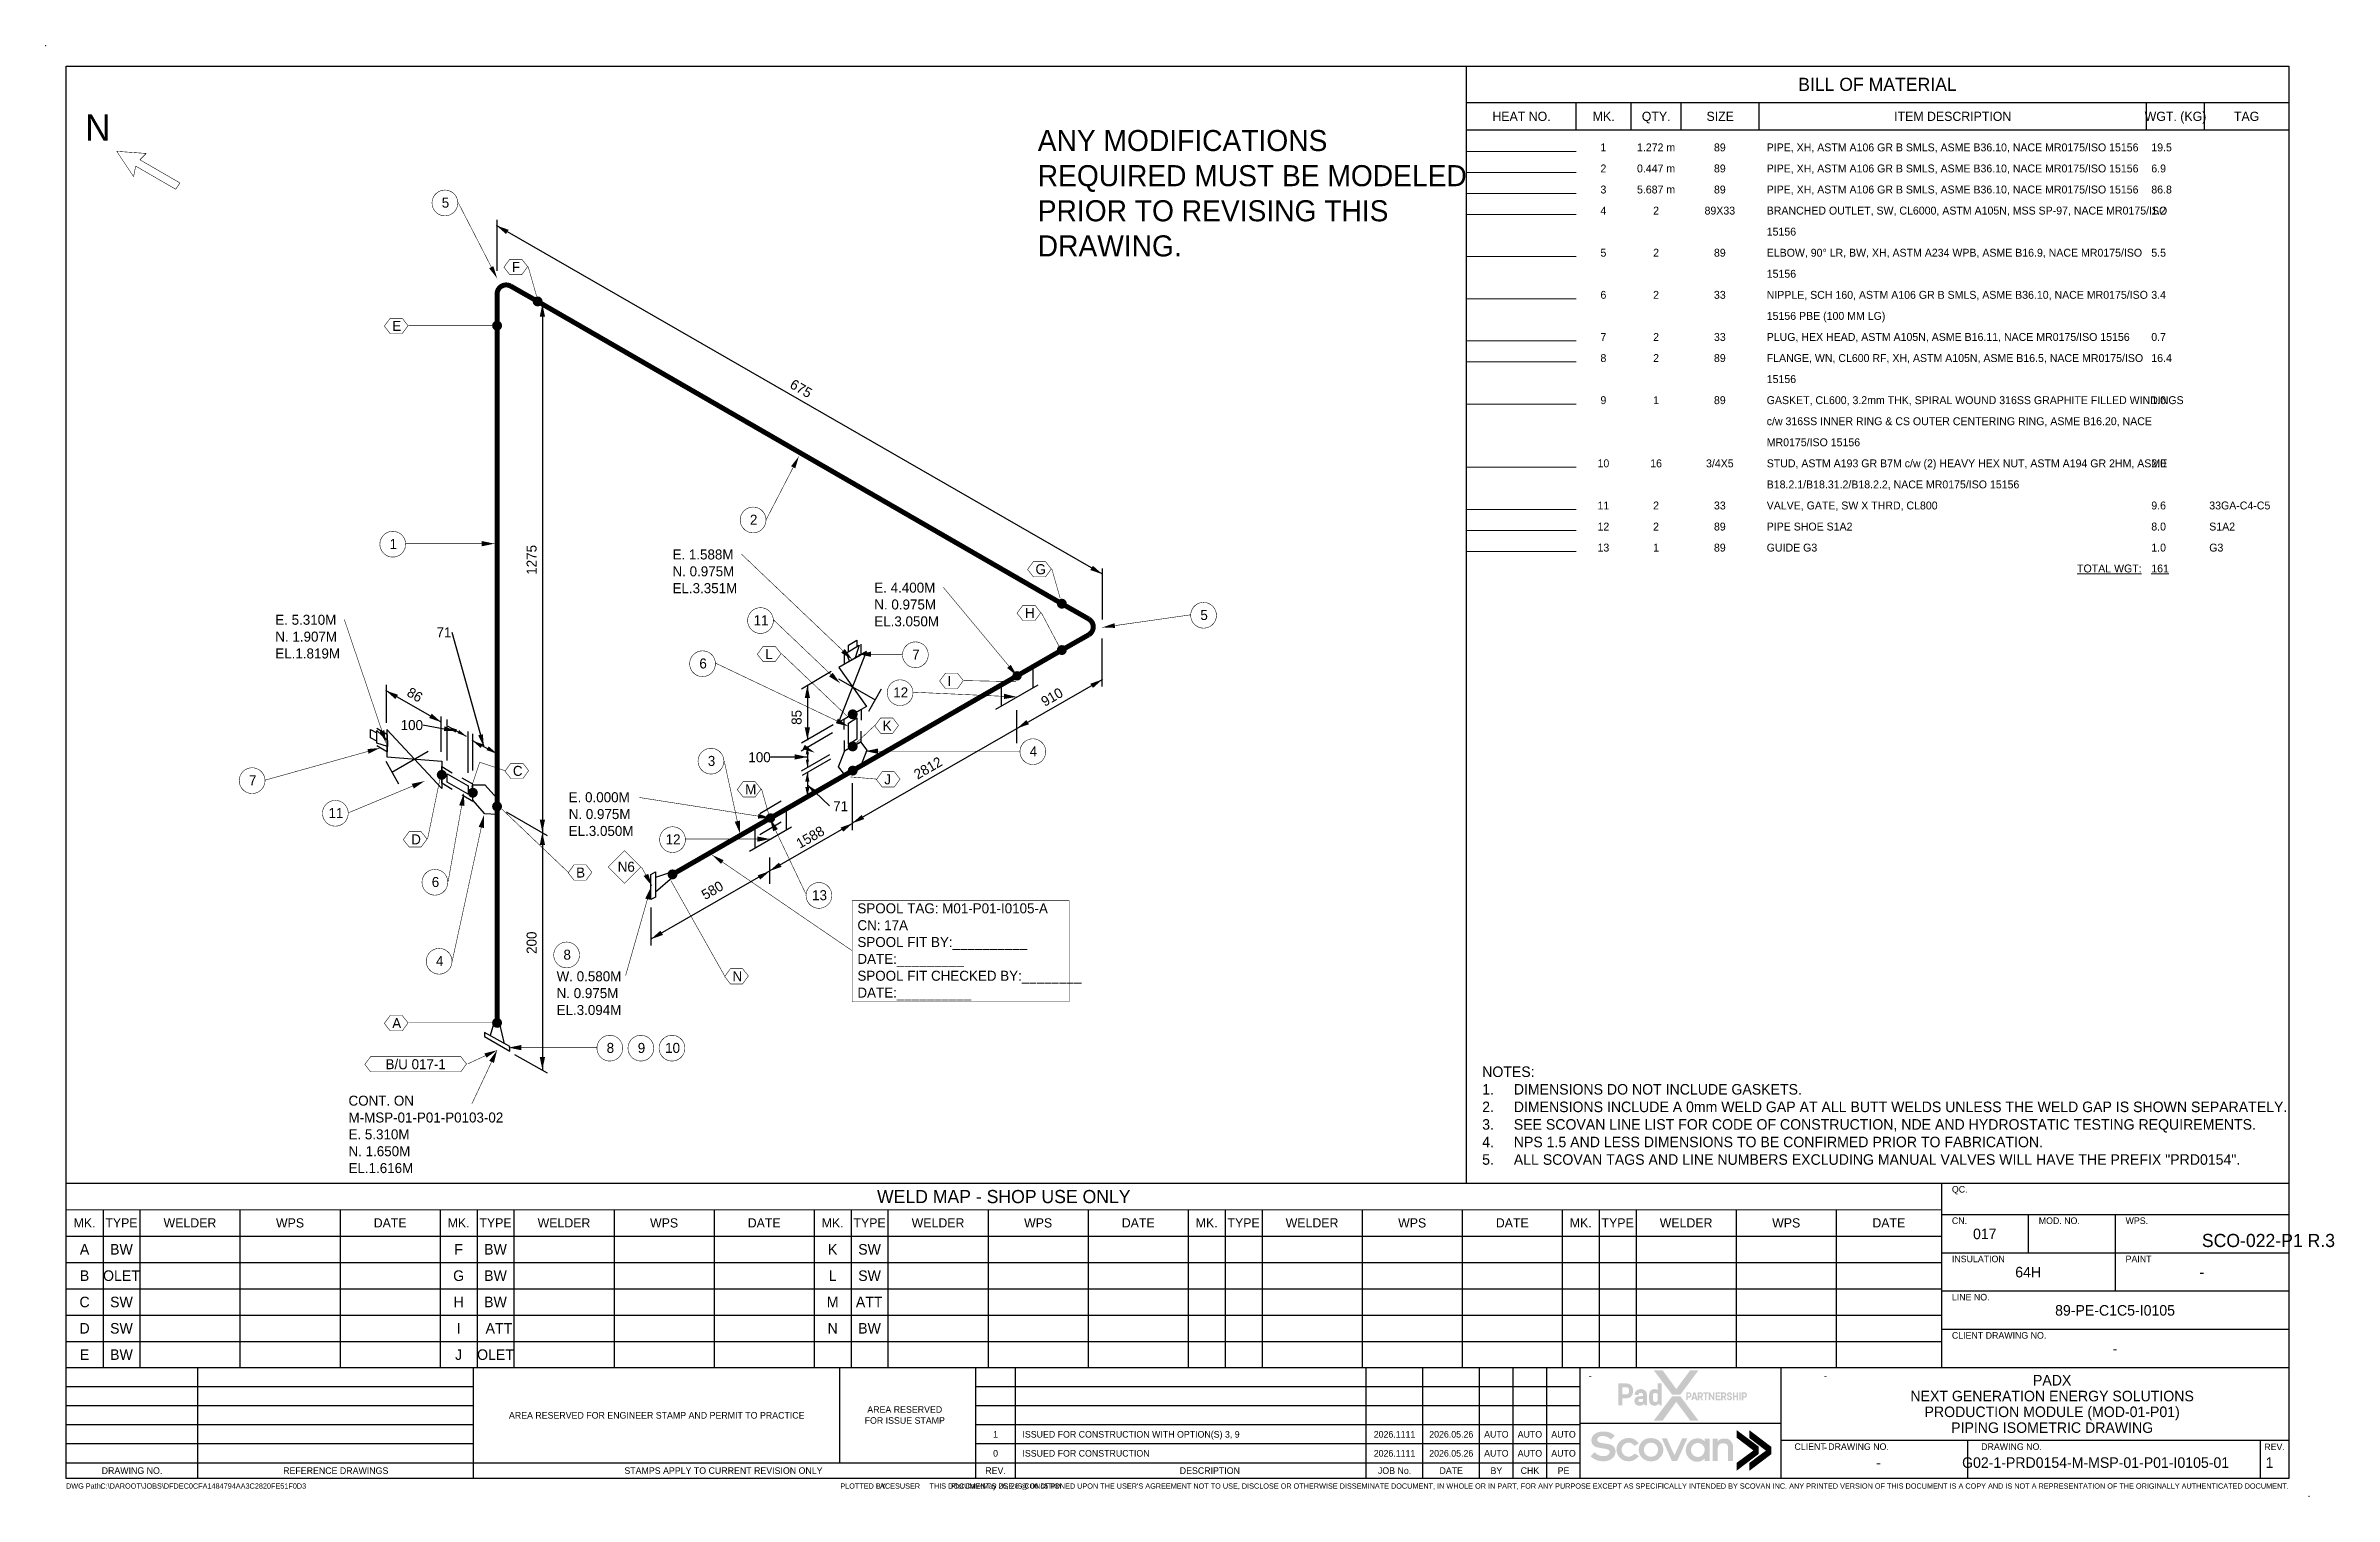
# Model space of a CAD drawing. Extents: x -4 to 431, y -3 to 272.
import ezdxf
from ezdxf.enums import TextEntityAlignment as Align

# ---------------------------------------------------------------- set-up
doc = ezdxf.new("R2018")
doc.units = 0
doc.header["$LTSCALE"] = 10
doc.layers.get('0').update_dxf_attribs({"lineweight": 0})
doc.layers.get('DEFPOINTS').update_dxf_attribs({"color": 9})
for name, color, linetype in [('BOM', 7, 'Continuous'), ('DIMENSION', 40, 'Continuous'), ('INTERNAL', 3, 'Continuous'), ('PIPE', 7, 'Continuous'), ('Text1', 7, 'Continuous'), ('TEXT2', 3, 'Continuous'), ('Title Block', 255, 'Continuous'), ('TITLE BLOCK-TEXT', 12, 'Continuous'), ('WELDS', 7, 'Continuous')]:
    doc.layers.add(name, color=color, linetype=linetype)
doc.layers.add('QC', color=9, linetype='Continuous', plot=False)
doc.styles.add('framdcn', font='', dxfattribs={"height": 2.5})
doc.styles.add('HmNote', font='hm.shx')
doc.styles.add('Scovan Standard', font='', dxfattribs={"height": 2.5})
doc.styles.get("Standard").update_dxf_attribs({"font": ''})
doc.styles.get('framdcn').set_extended_font_data('Franklin Gothic Medium Cond')
doc.styles.get('Scovan Standard').set_extended_font_data('Franklin Gothic Medium Cond')
doc.styles.get('Standard').set_extended_font_data('Franklin Gothic Medium Cond')

msp = doc.modelspace()

# ---------------------------------------------------------------- texts
at = {"style": 'framdcn'}
msp.add_text('%%UTOTAL WGT:', height=1.5, dxfattribs=at).set_placement((393.97, 172.04), align=Align.RIGHT)
msp.add_text('%%U161', height=1.5, dxfattribs=at).set_placement((395.8, 172.04))
for p in [(152.43, 32.5), (82.14, 27.5)]:
    msp.add_text('ATT', height=2, dxfattribs=at).set_placement(p, align=Align.CENTER)
at = {"layer": 'BOM', "style": 'framdcn'}
for s, p in [('1', (291.8, 252)), ('1.272 m', (301.8, 252)), ('89', (313.9, 252)), ('2', (291.8, 248)), ('0.447 m', (301.8, 248)), ('89', (313.9, 248)), ('3', (291.8, 244)), ('5.687 m', (301.8, 244)), ('89', (313.9, 244)), ('4', (291.8, 240)), ('2', (301.8, 240)), ('89X33', (313.9, 240)), ('5', (291.8, 232)), ('2', (301.8, 232)), ('89', (313.9, 232)), ('6', (291.8, 224)), ('2', (301.8, 224)), ('33', (313.9, 224)), ('7', (291.8, 216)), ('2', (301.8, 216)), ('33', (313.9, 216)), ('8', (291.8, 212)), ('2', (301.8, 212)), ('89', (313.9, 212)), ('9', (291.8, 204)), ('1', (301.8, 204)), ('89', (313.9, 204)), ('10', (291.8, 192)), ('16', (301.8, 192)), ('3/4X5', (313.9, 192)), ('11', (291.8, 184)), ('2', (301.8, 184)), ('33', (313.9, 184)), ('12', (291.8, 180)), ('2', (301.8, 180)), ('89', (313.9, 180)), ('13', (291.8, 176)), ('1', (301.8, 176)), ('89', (313.9, 176))]:
    msp.add_text(s, height=1.5, dxfattribs=at).set_placement(p, align=Align.CENTER)
for s, p in [('PIPE, XH, ASTM A106 GR B SMLS, ASME B36.10, NACE MR0175/ISO 15156', (322.8, 252)), ('19.5', (395.8, 252)), ('PIPE, XH, ASTM A106 GR B SMLS, ASME B36.10, NACE MR0175/ISO 15156', (322.8, 248)), ('6.9', (395.8, 248)), ('PIPE, XH, ASTM A106 GR B SMLS, ASME B36.10, NACE MR0175/ISO 15156', (322.8, 244)), ('86.8', (395.8, 244)), ('BRANCHED OUTLET, SW, CL6000, ASTM A105N, MSS SP-97, NACE MR0175/ISO', (322.8, 240)), ('1.2', (395.8, 240)), ('15156', (322.8, 236)), ('ELBOW, 90° LR, BW, XH, ASTM A234 WPB, ASME B16.9, NACE MR0175/ISO', (322.8, 232)), ('5.5', (395.8, 232)), ('15156', (322.8, 228)), ('15156 PBE (100 MM LG)', (322.8, 220)), ('NIPPLE, SCH 160, ASTM A106 GR B SMLS, ASME B36.10, NACE MR0175/ISO', (322.8, 224)), ('3.4', (395.8, 224)), ('PLUG, HEX HEAD, ASTM A105N, ASME B16.11, NACE MR0175/ISO 15156', (322.8, 216)), ('0.7', (395.8, 216)), ('FLANGE, WN, CL600 RF, XH, ASTM A105N, ASME B16.5, NACE MR0175/ISO', (322.8, 212)), ('16.4', (395.8, 212)), ('15156', (322.8, 208)), ('GASKET, CL600, 3.2mm THK, SPIRAL WOUND 316SS GRAPHITE FILLED WINDINGS', (322.8, 204)), ('1.0', (395.8, 204)), ('c/w 316SS INNER RING & CS OUTER CENTERING RING, ASME B16.20, NACE', (322.8, 200)), ('MR0175/ISO 15156', (322.8, 196)), ('STUD, ASTM A193 GR B7M c/w (2) HEAVY HEX NUT, ASTM A194 GR 2HM, ASME', (322.8, 192)), ('2.0', (395.8, 192)), ('B18.2.1/B18.31.2/B18.2.2, NACE MR0175/ISO 15156', (322.8, 188)), ('VALVE, GATE, SW X THRD, CL800', (322.8, 184)), ('9.6', (395.8, 184)), ('33GA-C4-C5', (406.8, 184)), ('PIPE SHOE S1A2', (322.8, 180)), ('8.0', (395.8, 180)), ('S1A2', (406.8, 180)), ('GUIDE G3', (322.8, 176)), ('1.0', (395.8, 176)), ('G3', (406.8, 176))]:
    msp.add_text(s, height=1.5, dxfattribs=at).set_placement(p)
at = {"layer": 'BOM', "color": 0, "style": 'framdcn'}
for s, p in [('A', (3.5, 42.5)), ('BW', (10.5, 42.5)), ('F', (74.5, 42.5)), ('BW', (81.5, 42.5)), ('K', (145.5, 42.5)), ('SW', (152.5, 42.5)), ('B', (3.5, 37.5)), ('OLET', (10.5, 37.5)), ('G', (74.5, 37.5)), ('BW', (81.5, 37.5)), ('L', (145.5, 37.5)), ('SW', (152.5, 37.5)), ('C', (3.5, 32.5)), ('SW', (10.5, 32.5)), ('H', (74.5, 32.5)), ('BW', (81.5, 32.5)), ('M', (145.5, 32.5)), ('D', (3.5, 27.5)), ('SW', (10.5, 27.5)), ('I', (74.5, 27.5)), ('N', (145.5, 27.5)), ('BW', (152.5, 27.5)), ('E', (3.5, 22.5)), ('BW', (10.5, 22.5)), ('J', (74.5, 22.5)), ('OLET', (81.5, 22.5))]:
    msp.add_text(s, height=2, dxfattribs=at).set_placement(p, align=Align.CENTER)
at = {"layer": 'DIMENSION', "style": 'framdcn'}
for s, rotation, p in [('675', -30, (137.2, 207.2)), ('1275', 90, (89.3, 171.6)), ('86', -30, (64.5, 148.7)), ('910', 30, (185.76, 146.5)), ('85', 90, (139.6, 143.1)), ('2812', 30, (161.62, 132.67)), ('1588', 30, (139.27, 119.54)), ('580', 30, (121.3, 109.8)), ('200', 90, (89.3, 99.6))]:
    msp.add_text(s, height=1.9, rotation=rotation, dxfattribs=at).set_placement(p)
for s, p in [('71', (70.3, 159.7)), ('100', (63.5, 142.1)), ('100', (129.5, 136)), ('71', (145.6, 126.7))]:
    msp.add_text(s, height=1.9, dxfattribs=at).set_placement(p)
at = {"layer": 'INTERNAL', "style": 'framdcn'}
msp.add_text('B/U 017-1', height=1.9, dxfattribs=at).set_placement((66.35, 78.65), align=Align.MIDDLE_CENTER)
at = {"layer": 'Text1', "insert": (268.79, 78.22), "char_height": 2, "width": 146.6752, "attachment_point": 1, "style": 'Scovan Standard'}
msp.add_mtext('NOTES: \\P\\pxi-3,l3,t3;1.^IDIMENSIONS DO NOT INCLUDE GASKETS.\\P2.^IDIMENSIONS INCLUDE A 0mm WELD GAP AT ALL BUTT WELDS UNLESS THE WELD GAP IS SHOWN SEPARATELY.\\P3.^ISEE SCOVAN LINE LIST FOR CODE OF CONSTRUCTION, NDE AND HYDROSTATIC TESTING REQUIREMENTS.\\P4.^INPS 1.5 AND LESS DIMENSIONS TO BE CONFIRMED PRIOR TO FABRICATION.\\P5.^IALL SCOVAN TAGS AND LINE NUMBERS EXCLUDING MANUAL VALVES WILL HAVE THE PREFIX "PRD0154".', dxfattribs=at)
at = {"layer": 'TEXT2', "style": 'framdcn'}
for s, height, p in [('N', 5, (3.6, 254)), ('5', 1.9, (71.3, 241.3)), ('F', 1.9, (84.6, 229.1)), ('E', 1.9, (61.9, 217.9)), ('2', 1.9, (129.8, 181.1)), ('1', 1.9, (61.4, 176.5)), ('G', 1.9, (184, 171.7)), ('H', 1.9, (182, 163.4)), ('11', 1.9, (130.5, 162)), ('5', 1.9, (215.3, 163)), ('L', 1.9, (132.7, 155.6)), ('7', 1.9, (160.6, 155.5)), ('6', 1.9, (120.2, 153.8)), ('I', 1.9, (167.3, 150.5)), ('12', 1.9, (157, 148.3)), ('K', 1.9, (155, 142)), ('C', 1.9, (84.8, 133.4)), ('3', 1.9, (121.8, 135.3)), ('4', 1.9, (182.9, 137.1)), ('7', 1.9, (34.7, 131.6)), ('M', 1.9, (128.9, 129.9)), ('J', 1.9, (155.3, 131.8)), ('11', 1.9, (49.8, 125.4)), ('D', 1.9, (65.5, 120.4)), ('12', 1.9, (113.8, 120.4)), ('6', 1.9, (69.4, 112.3)), ('B', 1.9, (96.8, 114.1)), ('13', 1.9, (141.6, 109.8)), ('SPOOL TAG: M01-P01-I0105-A', 1.9, (150.2, 107.3)), ('CN: 17A', 1.9, (150.2, 104.1)), ('8', 1.9, (94.4, 98.5)), ('SPOOL FIT BY:__________', 1.9, (150.2, 100.9)), ('4', 1.9, (70.2, 97.3)), ('N', 1.9, (126.5, 94.4)), ('SPOOL FIT CHECKED BY:________', 1.9, (150.2, 94.5)), ('DATE:_________', 1.9, (150.2, 97.7)), ('DATE:__________', 1.9, (150.2, 91.3)), ('A', 1.9, (61.9, 85.5)), ('8', 1.9, (102.6, 80.8)), ('9', 1.9, (108.5, 80.8)), ('10', 1.9, (113.7, 80.8)), ('CONT. ON', 1.9, (53.6, 70.78)), ('M-MSP-01-P01-P0103-02', 1.9, (53.6, 67.58))]:
    msp.add_text(s, height=height, dxfattribs=at).set_placement(p)

# ---------------------------------------------------------------- blocks, each defined once
blk = doc.blocks.new('block1')
at = {"layer": 'TEXT2'}
blk.add_hatch(color=256, dxfattribs=at).paths.add_polyline_path([(0, 0), (-0.6, -2.4), (-1.5, -2)])
at = {"layer": 'TEXT2', "linetype": 'ByBlock', "const_width": 0.1, "flags": 128}
blk.add_lwpolyline([(-4.8, -10.2), (0, 0)], dxfattribs=at)
blk = doc.blocks.new('block2')
at = {"layer": 'TEXT2', "style": 'framdcn'}
for s, p in [('E. 5.310M', (0, 0)), ('N. 1.650M', (0, -3.2)), ('EL.1.616M', (0, -6.4))]:
    blk.add_text(s, height=1.9, dxfattribs=at).set_placement(p)
blk = doc.blocks.new('block3')
at = {"layer": 'TEXT2'}
blk.add_hatch(color=256, dxfattribs=at).paths.add_polyline_path([(0, 0), (2.4, 0.5), (2.4, -0.5)])
at = {"layer": 'TEXT2', "linetype": 'ByBlock', "const_width": 0.1, "flags": 128}
blk.add_lwpolyline([(16.8, 0), (0, 0)], dxfattribs=at)
blk = doc.blocks.new('block4')
at = {"layer": 'TEXT2'}
blk.add_hatch(color=256, dxfattribs=at).paths.add_polyline_path([(0, 0), (0, -2.4), (-1, -2.2)])
at = {"layer": 'TEXT2', "linetype": 'ByBlock', "const_width": 0.1, "flags": 128}
blk.add_lwpolyline([(-6, -27.6), (0, 0)], dxfattribs=at)
blk = doc.blocks.new('block5')
at = {"layer": 'TEXT2'}
blk.add_hatch(color=256, dxfattribs=at).paths.add_polyline_path([(0, 0), (0.1, -2.4), (-0.9, -2.3)])
at = {"layer": 'TEXT2', "linetype": 'ByBlock', "const_width": 0.1, "flags": 128}
blk.add_lwpolyline([(-3, -16.8), (0, 0)], dxfattribs=at)
blk = doc.blocks.new('block6')
at = {"layer": 'TEXT2'}
blk.add_hatch(color=256, dxfattribs=at).paths.add_polyline_path([(0, 0), (-2, -1.4), (-2.4, -0.5)])
at = {"layer": 'TEXT2', "linetype": 'ByBlock', "const_width": 0.1, "flags": 128}
blk.add_lwpolyline([(-14.4, -6), (0, 0)], dxfattribs=at)
blk = doc.blocks.new('block7')
at = {"layer": 'TEXT2'}
blk.add_hatch(color=256, dxfattribs=at).paths.add_polyline_path([(0, 0), (-1.2, 2.1), (-0.3, 2.4)])
at = {"layer": 'TEXT2', "linetype": 'ByBlock', "const_width": 0.1, "flags": 128}
blk.add_lwpolyline([(-7.9, 23.4), (0, 0)], dxfattribs=at)
blk = doc.blocks.new('block8')
at = {"layer": 'TEXT2', "style": 'framdcn'}
for s, p in [('E. 5.310M', (0, 0)), ('N. 1.907M', (0, -3.2)), ('EL.1.819M', (0, -6.4))]:
    blk.add_text(s, height=1.9, dxfattribs=at).set_placement(p)
blk = doc.blocks.new('block9')
at = {"layer": 'TEXT2'}
blk.add_hatch(color=256, dxfattribs=at).paths.add_polyline_path([(0, 0), (-2.2, -1.1), (-2.4, -0.2)])
at = {"layer": 'TEXT2', "linetype": 'ByBlock', "const_width": 0.1, "flags": 128}
blk.add_lwpolyline([(-21.8, -6.1), (0, 0)], dxfattribs=at)
blk = doc.blocks.new('block10')
at = {"layer": 'TEXT2'}
blk.add_hatch(color=256, dxfattribs=at).paths.add_polyline_path([(0, 0), (-2.4, -0.5), (-2.4, 0.5)])
at = {"layer": 'TEXT2', "linetype": 'ByBlock', "const_width": 0.1, "flags": 128}
blk.add_lwpolyline([(-16.8, 0), (0, 0)], dxfattribs=at)
blk = doc.blocks.new('block11')
at = {"layer": 'TEXT2'}
blk.add_hatch(color=256, dxfattribs=at).paths.add_polyline_path([(0, 0), (-1.5, 1.9), (-0.7, 2.3)])
at = {"layer": 'TEXT2', "linetype": 'ByBlock', "const_width": 0.1, "flags": 128}
blk.add_lwpolyline([(-7.4, 14.4), (0, 0)], dxfattribs=at)
blk = doc.blocks.new('block12')
at = {"layer": 'TEXT2'}
blk.add_hatch(color=256, dxfattribs=at).paths.add_polyline_path([(0, 0), (-0.7, -2.3), (-1.5, -1.9)])
at = {"layer": 'TEXT2', "linetype": 'ByBlock', "const_width": 0.1, "flags": 128}
blk.add_lwpolyline([(-6.2, -12), (0, 0)], dxfattribs=at)
blk = doc.blocks.new('block13')
at = {"layer": 'TEXT2'}
blk.add_hatch(color=256, dxfattribs=at).paths.add_polyline_path([(0, 0), (2.3, 0.8), (2.4, -0.1)])
at = {"layer": 'TEXT2', "linetype": 'ByBlock', "const_width": 0.1, "flags": 128}
blk.add_lwpolyline([(16.8, 2.4), (0, 0)], dxfattribs=at)
blk = doc.blocks.new('block14')
at = {"layer": 'TEXT2'}
blk.add_hatch(color=256, dxfattribs=at).paths.add_polyline_path([(0, 0), (-1.9, 1.5), (-1.2, 2.1)])
at = {"layer": 'TEXT2', "linetype": 'ByBlock', "const_width": 0.1, "flags": 128}
blk.add_lwpolyline([(-14, 16.8), (0, 0)], dxfattribs=at)
blk = doc.blocks.new('block15')
at = {"layer": 'TEXT2', "style": 'framdcn'}
for s, p in [('E. 4.400M', (0, 0)), ('N. 0.975M', (0, -3.2)), ('EL.3.050M', (0, -6.4))]:
    blk.add_text(s, height=1.9, dxfattribs=at).set_placement(p)
blk = doc.blocks.new('block16')
at = {"layer": 'TEXT2'}
blk.add_hatch(color=256, dxfattribs=at).paths.add_polyline_path([(0, 0), (2.4, 0.5), (2.4, -0.5)])
at = {"layer": 'TEXT2', "linetype": 'ByBlock', "const_width": 0.1, "flags": 128}
blk.add_lwpolyline([(29.4, 0), (0, 0)], dxfattribs=at)
blk = doc.blocks.new('block17')
at = {"layer": 'TEXT2'}
blk.add_hatch(color=256, dxfattribs=at).paths.add_polyline_path([(0, 0), (-2.4, 0.6), (-2, 1.5)])
at = {"layer": 'TEXT2', "linetype": 'ByBlock', "const_width": 0.1, "flags": 128}
blk.add_lwpolyline([(-25.2, 12), (0, 0)], dxfattribs=at)
blk = doc.blocks.new('block18')
at = {"layer": 'TEXT2'}
blk.add_hatch(color=256, dxfattribs=at).paths.add_polyline_path([(0, 0), (-2.1, 1.3), (-1.4, 2)])
at = {"layer": 'TEXT2', "linetype": 'ByBlock', "const_width": 0.1, "flags": 128}
blk.add_lwpolyline([(-12.6, 12), (0, 0)], dxfattribs=at)
blk = doc.blocks.new('block19')
at = {"layer": 'TEXT2'}
blk.add_hatch(color=256, dxfattribs=at).paths.add_polyline_path([(0, 0), (-2.1, 1.3), (-1.4, 2)])
at = {"layer": 'TEXT2', "linetype": 'ByBlock', "const_width": 0.1, "flags": 128}
blk.add_lwpolyline([(-21, 20), (0, 0)], dxfattribs=at)
blk = doc.blocks.new('block20')
at = {"layer": 'TEXT2', "style": 'framdcn'}
for s, p in [('E. 1.588M', (0, 0)), ('N. 0.975M', (0, -3.2)), ('EL.3.351M', (0, -6.4))]:
    blk.add_text(s, height=1.9, dxfattribs=at).set_placement(p)
blk = doc.blocks.new('block21')
at = {"layer": 'TEXT2'}
blk.add_hatch(color=256, dxfattribs=at).paths.add_polyline_path([(0, 0), (2.4, 0.5), (2.4, -0.5)])
at = {"layer": 'TEXT2', "linetype": 'ByBlock', "const_width": 0.1, "flags": 128}
blk.add_lwpolyline([(8.4, 0), (0, 0)], dxfattribs=at)
blk = doc.blocks.new('block22')
at = {"layer": 'TEXT2', "style": 'framdcn'}
for s, p in [('E. 0.000M', (0, 0)), ('N. 0.975M', (0, -3.2)), ('EL.3.050M', (0, -6.4))]:
    blk.add_text(s, height=1.9, dxfattribs=at).set_placement(p)
blk = doc.blocks.new('block23')
at = {"layer": 'TEXT2'}
blk.add_hatch(color=256, dxfattribs=at).paths.add_polyline_path([(0, 0), (1.5, -2), (0.6, -2.4)])
at = {"layer": 'TEXT2', "linetype": 'ByBlock', "const_width": 0.1, "flags": 128}
blk.add_lwpolyline([(6.9, -14.5), (0, 0)], dxfattribs=at)
blk = doc.blocks.new('block24')
at = {"layer": 'TEXT2'}
blk.add_hatch(color=256, dxfattribs=at).paths.add_polyline_path([(0, 0), (-2.4, -0.5), (-2.4, 0.5)])
at = {"layer": 'TEXT2', "linetype": 'ByBlock', "const_width": 0.1, "flags": 128}
blk.add_lwpolyline([(-16, 0), (0, 0)], dxfattribs=at)
blk = doc.blocks.new('block25')
at = {"layer": 'TEXT2'}
blk.add_hatch(color=256, dxfattribs=at).paths.add_polyline_path([(0, 0), (-0.2, -2.4), (-1.1, -2.2)])
at = {"layer": 'TEXT2', "linetype": 'ByBlock', "const_width": 0.1, "flags": 128}
blk.add_lwpolyline([(-4.8, -16.8), (0, 0)], dxfattribs=at)
blk = doc.blocks.new('block26')
at = {"layer": 'TEXT2', "style": 'framdcn'}
for s, p in [('W. 0.580M', (0, 0)), ('N. 0.975M', (0, -3.2)), ('EL.3.094M', (0, -6.4))]:
    blk.add_text(s, height=1.9, dxfattribs=at).set_placement(p)
blk = doc.blocks.new('block27')
at = {"layer": 'PIPE', "linetype": 'ByBlock', "flags": 128}
for points in [[(-0.5, 4.4), (-1.3, 1.6)], [(0.5, 3.8), (-0.5, 4.4)], [(-2.4, 2.2), (-2.4, 1.4)], [(2.4, -0.5), (-2.4, 2.2)], [(-2.4, 1.4), (0, 0)], [(0, 0), (2.4, -1.4)], [(1.4, 0), (0.5, 3.8)], [(2.4, -1.4), (2.4, -0.5)]]:
    blk.add_lwpolyline(points, dxfattribs=at)
at = {"flags": 1}
for tag in ['Tag', 'UCI', 'Pipe Ref', 'Description', 'Key']:
    blk.add_attdef(tag, (0, 0), '', height=1, dxfattribs=at)
blk = doc.blocks.new('block28')
at = {"layer": 'PIPE', "linetype": 'ByBlock', "const_width": 0.95, "flags": 128}
blk.add_lwpolyline([(0, 41.1), (0, 0)], dxfattribs=at)
at = {"flags": 1}
for tag in ['Tag', 'UCI', 'Pipe Ref', 'Description', 'Key']:
    blk.add_attdef(tag, (0, 0), '', height=1, dxfattribs=at)
blk = doc.blocks.new('block29')
at = {"layer": 'PIPE', "linetype": 'ByBlock', "flags": 128}
for points in [[(-4.6, 4.2), (-6.6, 5.4)], [(-6.6, 2.2), (-4.6, 1)], [(-4.6, 1), (-4.6, 4.2)], [(-4.6, 4.1), (-2.3, 4.1)], [(-4.6, 1.2), (-4.6, 4.1)], [(-2.3, -1.4), (-4.6, 1.2)], [(-2.3, 4.1), (0, 1.5)], [(0, 1.5), (0, 0)], [(0, 0), (0, -1.5)], [(0, -1.5), (-2.3, -1.4)]]:
    blk.add_lwpolyline(points, dxfattribs=at)
at = {"flags": 1}
for tag in ['Tag', 'UCI', 'Pipe Ref', 'Description', 'Key']:
    blk.add_attdef(tag, (0, 0), '', height=1, dxfattribs=at)
blk = doc.blocks.new('block30')
at = {"layer": 'PIPE', "linetype": 'ByBlock', "flags": 128}
for points in [[(-4, 3.1), (0, 0.8)], [(-4, 1.5), (-4, 3.1)], [(0, -0.8), (-4, 1.5)], [(0, 0.8), (0, 0)], [(0, 0), (0, -0.8)]]:
    blk.add_lwpolyline(points, dxfattribs=at)
at = {"flags": 1}
for tag in ['Tag', 'UCI', 'Pipe Ref', 'Description', 'Key']:
    blk.add_attdef(tag, (0, 0), '', height=1, dxfattribs=at)
blk = doc.blocks.new('block31')
at = {"layer": 'PIPE', "linetype": 'ByBlock', "flags": 128}
for points in [[(-12.3, 7.2), (-14.3, 8.4)], [(-14.3, 5.2), (-12.3, 4)], [(-12.4, 8.2), (-12.4, 3)], [(-2, -3), (-12.4, 8.2)], [(-12.3, 4), (-12.3, 7.2)], [(-12.6, 2.2), (-10.2, -2.1)], [(-12.4, 3), (-2, 2.2)], [(-11.5, 0.1), (-4.6, 4.1)], [(-2, 2.2), (-2, -0.4)], [(-2, 1.2), (0, 0)], [(-2, -2), (-2, 1.2)], [(-2, -0.4), (-2, -3)], [(0, -3.2), (-2, -2)]]:
    blk.add_lwpolyline(points, dxfattribs=at)
at = {"flags": 1}
for tag in ['Tag', 'UCI', 'Pipe Ref', 'Description', 'Key']:
    blk.add_attdef(tag, (0, 0), '', height=1, dxfattribs=at)
blk = doc.blocks.new('block32')
at = {"layer": 'PIPE', "linetype": 'ByBlock', "flags": 128}
for points in [[(-3.2, 2.6), (-2, 2)], [(-3.2, 1), (-3.2, 2.6)], [(-2, 0.4), (-3.2, 1)], [(-2, 2.4), (0, 0.5)], [(-2, 0), (-2, 2.4)], [(0, -0.6), (-2, 0)], [(0, 0.5), (0, 0)], [(0, 0), (0, -0.6)]]:
    blk.add_lwpolyline(points, dxfattribs=at)
at = {"flags": 1}
for tag in ['Tag', 'UCI', 'Pipe Ref', 'Description', 'Key']:
    blk.add_attdef(tag, (0, 0), '', height=1, dxfattribs=at)
blk = doc.blocks.new('block33')
at = {"layer": 'PIPE', "linetype": 'ByBlock', "const_width": 0.95, "flags": 128}
blk.add_lwpolyline([(0, 91.3), (0, 0)], dxfattribs=at)
at = {"flags": 1}
for tag in ['Tag', 'UCI', 'Pipe Ref', 'Description', 'Key']:
    blk.add_attdef(tag, (0, 0), '', height=1, dxfattribs=at)
blk = doc.blocks.new('block34')
at = {"layer": 'PIPE', "linetype": 'ByBlock', "const_width": 0.95, "flags": 128}
for points in [[(0.87, 1.5), (0.59, 1.63), (0.3, 1.71), (0, 1.73), (-0.3, 1.71), (-0.59, 1.63), (-0.87, 1.5), (-1.11, 1.33), (-1.33, 1.11), (-1.5, 0.87), (-1.63, 0.59), (-1.71, 0.3), (-1.73, 0)], [(-1.73, 0), (-1.73, -6)], [(5.97, -1.4), (0.87, 1.5)]]:
    blk.add_lwpolyline(points, dxfattribs=at)
at = {"flags": 1}
for tag in ['Tag', 'UCI', 'Pipe Ref', 'Description', 'Key']:
    blk.add_attdef(tag, (0, 0), '', height=1, dxfattribs=at)
blk = doc.blocks.new('block35')
at = {"layer": 'PIPE', "linetype": 'ByBlock', "const_width": 0.95, "flags": 128}
blk.add_lwpolyline([(99.5, -57.4), (0, 0)], dxfattribs=at)
at = {"flags": 1}
for tag in ['Tag', 'UCI', 'Pipe Ref', 'Description', 'Key']:
    blk.add_attdef(tag, (0, 0), '', height=1, dxfattribs=at)
blk = doc.blocks.new('block36')
at = {"layer": 'PIPE', "linetype": 'ByBlock', "const_width": 0.95, "flags": 128}
for points in [[(0.87, 1.5), (-4.23, 4.4)], [(0.87, -1.5), (0.87, -1.5), (1.11, -1.33), (1.33, -1.11), (1.5, -0.87), (1.63, -0.59), (1.71, -0.3), (1.73, 0), (1.71, 0.3), (1.63, 0.59), (1.5, 0.87), (1.33, 1.11), (1.11, 1.33), (0.87, 1.5)], [(-4.23, -4.4), (0.87, -1.5)]]:
    blk.add_lwpolyline(points, dxfattribs=at)
at = {"flags": 1}
for tag in ['Tag', 'UCI', 'Pipe Ref', 'Description', 'Key']:
    blk.add_attdef(tag, (0, 0), '', height=1, dxfattribs=at)
blk = doc.blocks.new('block37')
at = {"layer": 'PIPE', "linetype": 'ByBlock', "const_width": 0.95, "flags": 128}
for points in [[(-8.5, -4.9), (0, 0)], [(-39.7, -22.9), (-8.5, -4.9)]]:
    blk.add_lwpolyline(points, dxfattribs=at)
at = {"flags": 1}
for tag in ['Tag', 'UCI', 'Pipe Ref', 'Description', 'Key']:
    blk.add_attdef(tag, (0, 0), '', height=1, dxfattribs=at)
blk = doc.blocks.new('block38')
at = {"layer": 'PIPE', "linetype": 'ByBlock', "flags": 128}
for points in [[(-8, -4.6), (0, 0)], [(-7, 0), (-7, -4)], [(-1, 3.5), (-1, -0.5)]]:
    blk.add_lwpolyline(points, dxfattribs=at)
at = {"flags": 1}
for tag in ['Tag', 'UCI', 'Pipe Ref', 'Description', 'Key']:
    blk.add_attdef(tag, (0, 0), '', height=1, dxfattribs=at)
blk = doc.blocks.new('block39')
at = {"layer": 'PIPE', "linetype": 'ByBlock', "flags": 128}
for points in [[(-1.6, 5.7), (-1.6, 3.7)], [(-1.6, 3.7), (1.6, 5.5)], [(-1.5, 3.8), (1.5, 5.5)], [(1.5, 5.5), (2.7, 3.9)], [(1.6, 5.5), (1.6, 7.5)], [(-2.7, 0.7), (-1.5, 3.8)], [(-1.5, -0.8), (-2.7, 0.7)], [(0, 0), (-1.5, -0.8)], [(1.5, 0.8), (0, 0)], [(2.7, 3.9), (1.5, 0.8)]]:
    blk.add_lwpolyline(points, dxfattribs=at)
at = {"flags": 1}
for tag in ['Tag', 'UCI', 'Pipe Ref', 'Description', 'Key']:
    blk.add_attdef(tag, (0, 0), '', height=1, dxfattribs=at)
blk = doc.blocks.new('block40')
at = {"layer": 'PIPE', "linetype": 'ByBlock', "flags": 128}
for points in [[(-0.8, 3.5), (0.8, 4.5)], [(0.8, 4.5), (0.8, 0.5)], [(-0.8, -0.5), (-0.8, 3.5)], [(0, 0), (-0.8, -0.5)], [(0.8, 0.5), (0, 0)]]:
    blk.add_lwpolyline(points, dxfattribs=at)
at = {"flags": 1}
for tag in ['Tag', 'UCI', 'Pipe Ref', 'Description', 'Key']:
    blk.add_attdef(tag, (0, 0), '', height=1, dxfattribs=at)
blk = doc.blocks.new('block41')
at = {"layer": 'PIPE', "linetype": 'ByBlock', "flags": 128}
for points in [[(0, 12.4), (0, 14.4)], [(1, 13), (-4.2, 10)], [(-4.2, -0.4), (1, 13)], [(-4.2, 10), (1, 2.6)], [(-3.2, 12.6), (-3.2, 10.6)], [(-3.2, 10.6), (0, 12.4)], [(2.7, 3.8), (-4.2, 7.8)], [(3.8, 5.9), (1.4, 1.6)], [(-1.6, 1.1), (-4.2, -0.4)], [(-3.2, 0.2), (0, 2)], [(-3.2, -1.8), (-3.2, 0.2)], [(1, 2.6), (-1.6, 1.1)], [(0, 2), (0, 0)]]:
    blk.add_lwpolyline(points, dxfattribs=at)
at = {"flags": 1}
for tag in ['Tag', 'UCI', 'Pipe Ref', 'Description', 'Key']:
    blk.add_attdef(tag, (0, 0), '', height=1, dxfattribs=at)
blk = doc.blocks.new('block42')
at = {"layer": 'PIPE', "linetype": 'ByBlock', "flags": 128}
for points in [[(-1.2, 1.3), (1.2, 2.7)], [(-0.6, -0.3), (-1.2, 1.3)], [(-0.8, 2.7), (0.8, 3.7)], [(-0.8, 1.5), (-0.8, 2.7)], [(0, 0), (-0.6, -0.3)], [(0.5, 0.3), (0, 0)], [(1.2, 2.7), (0.5, 0.3)], [(0.8, 3.7), (0.8, 2.5)]]:
    blk.add_lwpolyline(points, dxfattribs=at)
at = {"flags": 1}
for tag in ['Tag', 'UCI', 'Pipe Ref', 'Description', 'Key']:
    blk.add_attdef(tag, (0, 0), '', height=1, dxfattribs=at)
blk = doc.blocks.new('block43')
at = {"layer": 'PIPE', "linetype": 'ByBlock', "const_width": 0.95, "flags": 128}
for points in [[(-15.6, -9), (0, 0)], [(-34.2, -19.7), (-15.6, -9)]]:
    blk.add_lwpolyline(points, dxfattribs=at)
at = {"flags": 1}
for tag in ['Tag', 'UCI', 'Pipe Ref', 'Description', 'Key']:
    blk.add_attdef(tag, (0, 0), '', height=1, dxfattribs=at)
blk = doc.blocks.new('block44')
at = {"layer": 'PIPE', "linetype": 'ByBlock', "flags": 128}
for points in [[(4, 2.4), (0, 0)], [(4, -1.6), (0, -4)]]:
    blk.add_lwpolyline(points, dxfattribs=at)
at = {"flags": 1}
for tag in ['Tag', 'UCI', 'Pipe Ref', 'Description', 'Key']:
    blk.add_attdef(tag, (0, 0), '', height=1, dxfattribs=at)
blk = doc.blocks.new('block45')
at = {"layer": 'PIPE', "linetype": 'ByBlock', "flags": 128}
for points in [[(-8, -4.6), (0, 0)], [(-7, 0), (-7, -4)], [(-1, 3.5), (-1, -0.5)]]:
    blk.add_lwpolyline(points, dxfattribs=at)
at = {"flags": 1}
for tag in ['Tag', 'UCI', 'Pipe Ref', 'Description', 'Key']:
    blk.add_attdef(tag, (0, 0), '', height=1, dxfattribs=at)
blk = doc.blocks.new('block46')
at = {"layer": 'PIPE', "linetype": 'ByBlock', "flags": 128}
for points in [[(-0.9, 1.9), (0, 2.4)], [(-0.9, -2.9), (-0.9, 1.9)], [(0, 2.4), (0, 0)], [(3.2, 2.4), (0, 1.3)], [(0, -1.4), (3.2, 1.4)], [(0, 0), (0, -2.4)], [(3.2, 1.4), (3.2, 2.4)], [(0, -2.4), (-0.9, -2.9)]]:
    blk.add_lwpolyline(points, dxfattribs=at)
at = {"flags": 1}
for tag in ['Tag', 'UCI', 'Pipe Ref', 'Description', 'Key']:
    blk.add_attdef(tag, (0, 0), '', height=1, dxfattribs=at)
blk = doc.blocks.new('block47')
at = {"layer": 'WELDS'}
h = blk.add_hatch(color=256, dxfattribs=at)
edge = h.paths.add_edge_path(flags=0)
edge.add_arc((0, 0), 0.95, 0, 360)
at = {"flags": 1}
for tag in ['Tag', 'UCI', 'Pipe Ref', 'Description', 'Key']:
    blk.add_attdef(tag, (0, 0), '', height=1, dxfattribs=at)
blk = doc.blocks.new('block48')
at = {"layer": 'WELDS'}
h = blk.add_hatch(color=256, dxfattribs=at)
edge = h.paths.add_edge_path(flags=0)
edge.add_arc((0, 0), 0.95, 0, 360)
at = {"flags": 1}
for tag in ['Tag', 'UCI', 'Pipe Ref', 'Description', 'Key']:
    blk.add_attdef(tag, (0, 0), '', height=1, dxfattribs=at)
blk = doc.blocks.new('block49')
at = {"layer": 'WELDS'}
h = blk.add_hatch(color=256, dxfattribs=at)
edge = h.paths.add_edge_path(flags=0)
edge.add_arc((0, 0), 0.95, 0, 360)
at = {"flags": 1}
for tag in ['Tag', 'UCI', 'Pipe Ref', 'Description', 'Key']:
    blk.add_attdef(tag, (0, 0), '', height=1, dxfattribs=at)
blk = doc.blocks.new('block50')
at = {"layer": 'WELDS'}
h = blk.add_hatch(color=256, dxfattribs=at)
edge = h.paths.add_edge_path(flags=0)
edge.add_arc((0, 0), 0.95, 0, 360)
at = {"flags": 1}
for tag in ['Tag', 'UCI', 'Pipe Ref', 'Description', 'Key']:
    blk.add_attdef(tag, (0, 0), '', height=1, dxfattribs=at)
blk = doc.blocks.new('block51')
at = {"layer": 'WELDS'}
h = blk.add_hatch(color=256, dxfattribs=at)
edge = h.paths.add_edge_path(flags=0)
edge.add_arc((0, 0), 0.95, 0, 360)
at = {"flags": 1}
for tag in ['Tag', 'UCI', 'Pipe Ref', 'Description', 'Key']:
    blk.add_attdef(tag, (0, 0), '', height=1, dxfattribs=at)
blk = doc.blocks.new('block52')
at = {"layer": 'WELDS'}
h = blk.add_hatch(color=256, dxfattribs=at)
edge = h.paths.add_edge_path(flags=0)
edge.add_arc((0, 0), 0.95, 0, 360)
at = {"flags": 1}
for tag in ['Tag', 'UCI', 'Pipe Ref', 'Description', 'Key']:
    blk.add_attdef(tag, (0, 0), '', height=1, dxfattribs=at)
blk = doc.blocks.new('block53')
at = {"layer": 'WELDS'}
h = blk.add_hatch(color=256, dxfattribs=at)
edge = h.paths.add_edge_path(flags=0)
edge.add_arc((0, 0), 0.95, 0, 360)
at = {"flags": 1}
for tag in ['Tag', 'UCI', 'Pipe Ref', 'Description', 'Key']:
    blk.add_attdef(tag, (0, 0), '', height=1, dxfattribs=at)
blk = doc.blocks.new('block54')
at = {"layer": 'WELDS'}
h = blk.add_hatch(color=256, dxfattribs=at)
edge = h.paths.add_edge_path(flags=0)
edge.add_arc((0, 0), 0.95, 0, 360)
at = {"flags": 1}
for tag in ['Tag', 'UCI', 'Pipe Ref', 'Description', 'Key']:
    blk.add_attdef(tag, (0, 0), '', height=1, dxfattribs=at)
blk = doc.blocks.new('block55')
at = {"layer": 'WELDS'}
h = blk.add_hatch(color=256, dxfattribs=at)
edge = h.paths.add_edge_path(flags=0)
edge.add_arc((0, 0), 0.9, 0, 360)
at = {"flags": 1}
for tag in ['Tag', 'UCI', 'Pipe Ref', 'Description', 'Key']:
    blk.add_attdef(tag, (0, 0), '', height=1, dxfattribs=at)
blk = doc.blocks.new('block56')
at = {"layer": 'WELDS'}
h = blk.add_hatch(color=256, dxfattribs=at)
edge = h.paths.add_edge_path(flags=0)
edge.add_arc((0, 0), 0.95, 0, 360)
at = {"flags": 1}
for tag in ['Tag', 'UCI', 'Pipe Ref', 'Description', 'Key']:
    blk.add_attdef(tag, (0, 0), '', height=1, dxfattribs=at)
blk = doc.blocks.new('block57')
at = {"layer": 'WELDS'}
h = blk.add_hatch(color=256, dxfattribs=at)
edge = h.paths.add_edge_path(flags=0)
edge.add_arc((0, 0), 0.95, 0, 360)
at = {"flags": 1}
for tag in ['Tag', 'UCI', 'Pipe Ref', 'Description', 'Key']:
    blk.add_attdef(tag, (0, 0), '', height=1, dxfattribs=at)
blk = doc.blocks.new('block58')
at = {"layer": 'WELDS'}
h = blk.add_hatch(color=256, dxfattribs=at)
edge = h.paths.add_edge_path(flags=0)
edge.add_arc((0, 0), 0.95, 0, 360)
at = {"flags": 1}
for tag in ['Tag', 'UCI', 'Pipe Ref', 'Description', 'Key']:
    blk.add_attdef(tag, (0, 0), '', height=1, dxfattribs=at)
blk = doc.blocks.new('block59')
at = {"layer": 'WELDS'}
h = blk.add_hatch(color=256, dxfattribs=at)
edge = h.paths.add_edge_path(flags=0)
edge.add_arc((0, 0), 0.9, 0, 360)
at = {"flags": 1}
for tag in ['Tag', 'UCI', 'Pipe Ref', 'Description', 'Key']:
    blk.add_attdef(tag, (0, 0), '', height=1, dxfattribs=at)
blk = doc.blocks.new('block60')
at = {"layer": 'WELDS'}
h = blk.add_hatch(color=256, dxfattribs=at)
edge = h.paths.add_edge_path(flags=0)
edge.add_arc((0, 0), 0.95, 0, 360)
at = {"flags": 1}
for tag in ['Tag', 'UCI', 'Pipe Ref', 'Description', 'Key']:
    blk.add_attdef(tag, (0, 0), '', height=1, dxfattribs=at)
blk = doc.blocks.new('block63')
at = {"layer": 'TEXT2'}
blk.add_hatch(color=256, dxfattribs=at).paths.add_polyline_path([(0, 0), (-1.6, 1.9), (-0.7, 2.3)])
at = {"layer": 'TEXT2', "linetype": 'ByBlock', "const_width": 0.1, "flags": 128}
blk.add_lwpolyline([(-5.2, 6.7), (-2.1, 3.6), (-5.2, 0.5), (-8.3, 3.6), (-5.2, 6.7)], close=True, dxfattribs=at)
blk.add_lwpolyline([(-2, 3.6), (0, 0)], dxfattribs=at)
at = {"flags": 1}
for tag in ['Pipe Ref', 'Description']:
    blk.add_attdef(tag, (0, 0), '', height=1, dxfattribs=at)
at = {"layer": 'TEXT2', "style": 'framdcn'}
blk.add_text('N6', height=1.9, dxfattribs=at).set_placement((-6.5, 2.7))
blk = doc.blocks.new('tt-sv-iso-db')
for p, q in [((-65.94, -212.17), (-65.94, -247.17)), ((-414.89, -217.17), (-414.89, -247.17)), ((-407.89, -217.17), (-407.89, -247.17)), ((-388.89, -217.17), (-388.89, -247.17)), ((-369.89, -217.17), (-369.89, -247.17)), ((-350.89, -217.17), (-350.89, -247.17)), ((-343.89, -217.17), (-343.89, -247.17)), ((-336.89, -217.17), (-336.89, -247.17)), ((-317.89, -217.17), (-317.89, -247.17)), ((-298.89, -217.17), (-298.89, -247.17)), ((-279.89, -217.17), (-279.89, -247.17)), ((-272.89, -217.17), (-272.89, -247.17)), ((-265.89, -217.17), (-265.89, -247.17)), ((-246.89, -217.17), (-246.89, -247.17)), ((-227.89, -217.17), (-227.89, -247.17)), ((-208.89, -217.17), (-208.89, -247.17)), ((-201.89, -217.17), (-201.89, -247.17)), ((-194.89, -217.17), (-194.89, -247.17)), ((-175.89, -217.17), (-175.89, -247.17)), ((-156.89, -217.17), (-156.89, -247.17)), ((-137.89, -217.17), (-137.89, -247.17)), ((-130.89, -217.17), (-130.89, -247.17)), ((-123.89, -217.17), (-123.89, -247.17)), ((-104.89, -217.17), (-104.89, -247.17)), ((-85.89, -217.17), (-85.89, -247.17)), ((-65.94, -218.13), (-65.94, -218.13)), ((-421.89, -222.17), (-65.94, -222.17)), ((-65.94, -225.39), (-65.94, -246.22)), ((-421.89, -227.17), (-65.94, -227.17)), ((-421.89, -232.17), (-65.94, -232.17)), ((-421.89, -237.17), (-65.94, -237.17)), ((-421.89, -242.17), (-65.94, -242.17))]:
    blk.add_line(p, q)
at = {"lineweight": 0}
blk.add_line((-421.89, -217.17), (-65.94, -217.17), dxfattribs=at)
at = {"color": 255}
blk.add_lwpolyline([(0, -212.17), (-421.89, -212.17)], dxfattribs=at)
at = {"layer": 'BOM', "color": 255}
blk.add_line((-156.14, 0), (-156.14, -212.17), dxfattribs=at)
at = {"layer": 'BOM', "color": 3}
for p, q in [((-156.14, -6.94), (0, -6.94)), ((-135.24, -12.14), (-135.24, -6.94)), ((-135.24, -12.14), (-135.24, -6.94)), ((-124.84, -12.14), (-124.84, -6.94)), ((-115.3, -12.14), (-115.3, -6.94)), ((-100.55, -12.14), (-100.55, -6.94)), ((-27, -12.14), (-27, -6.94)), ((-16, -12.14), (-16, -6.94)), ((0, -12.14), (-156.14, -12.14))]:
    blk.add_line(p, q, dxfattribs=at)
at = {"layer": 'Title Block', "color": 9}
for p, q in [((0, -218.13), (-65.94, -218.13)), ((-49.45, -218.13), (-49.45, -225.39)), ((-32.97, -218.13), (-32.97, -232.65)), ((0, -225.39), (-65.94, -225.39)), ((0, -232.65), (-65.94, -232.65)), ((0, -239.91), (-65.94, -239.91))]:
    blk.add_line(p, q, dxfattribs=at)
at = {"layer": 'BOM', "color": 3}
for s, style, p in [('BILL OF MATERIAL', 'Scovan Standard', (-78.07, -3.47)), ('WELD MAP - SHOP USE ONLY', 'framdcn', (-243.91, -214.67))]:
    blk.add_text(s, height=2.5, dxfattribs=dict(at, style=style)).set_placement(p, align=Align.MIDDLE_CENTER)
at = {"layer": 'BOM'}
for s, style, p in [('HEAT NO.', 'Scovan Standard', (-145.63, -9.54)), ('MK.', 'Scovan Standard', (-130.04, -9.54)), ('QTY.', 'Scovan Standard', (-120.07, -9.54)), ('SIZE', 'Scovan Standard', (-107.92, -9.54)), ('ITEM DESCRIPTION', 'Scovan Standard', (-63.78, -9.54)), ('WGT. (KG)', 'Scovan Standard', (-21.5, -9.54)), ('TAG', 'Scovan Standard', (-8, -9.54)), ('MK.', 'framdcn', (-418.39, -219.67)), ('TYPE', 'framdcn', (-411.39, -219.67)), ('WELDER', 'framdcn', (-398.39, -219.67)), ('WPS', 'framdcn', (-379.39, -219.67)), ('DATE', 'framdcn', (-360.39, -219.67)), ('MK.', 'framdcn', (-347.39, -219.67)), ('TYPE', 'framdcn', (-340.39, -219.67)), ('WELDER', 'framdcn', (-327.39, -219.67)), ('WPS', 'framdcn', (-308.39, -219.67)), ('DATE', 'framdcn', (-289.39, -219.67)), ('MK.', 'framdcn', (-276.39, -219.67)), ('TYPE', 'framdcn', (-269.39, -219.67)), ('WELDER', 'framdcn', (-256.39, -219.67)), ('WPS', 'framdcn', (-237.39, -219.67)), ('DATE', 'framdcn', (-218.39, -219.67)), ('MK.', 'framdcn', (-205.39, -219.67)), ('TYPE', 'framdcn', (-198.39, -219.67)), ('WELDER', 'framdcn', (-185.39, -219.67)), ('WPS', 'framdcn', (-166.39, -219.67)), ('DATE', 'framdcn', (-147.39, -219.67)), ('MK.', 'framdcn', (-134.39, -219.67)), ('TYPE', 'framdcn', (-127.39, -219.67)), ('WELDER', 'framdcn', (-114.39, -219.67)), ('WPS', 'framdcn', (-95.39, -219.67)), ('DATE', 'framdcn', (-75.91, -219.67))]:
    blk.add_text(s, height=1.75, dxfattribs=dict(at, style=style)).set_placement(p, align=Align.MIDDLE_CENTER)
at = {"layer": 'DEFPOINTS', "color": 1, "insert": (-196.72, -12.14), "char_height": 4, "width": 81.4864, "attachment_point": 2, "style": 'HmNote'}
blk.add_mtext('\\pxql;ANY MODIFICATIONS REQUIRED MUST BE MODELED PRIOR TO REVISING THIS DRAWING.', dxfattribs=at)
at = {"layer": 'QC', "color": 7, "linetype": 'Continuous', "style": 'Scovan Standard'}
blk.add_text('QC.', height=1.25, dxfattribs=at).set_placement((-63.94, -213.92))
at = {"layer": 'TITLE BLOCK-TEXT', "color": 7, "linetype": 'Continuous', "style": 'Scovan Standard'}
for s, p in [('CN.', (-63.94, -219.88)), ('MOD. NO.', (-47.45, -219.88)), ('WPS.', (-30.97, -219.88)), ('INSULATION', (-63.94, -227.14)), ('PAINT', (-30.97, -227.14)), ('LINE NO.', (-63.94, -234.4)), ('CLIENT DRAWING NO.', (-63.94, -241.66))]:
    blk.add_text(s, height=1.25, dxfattribs=at).set_placement(p)
at = {"layer": 'TITLE BLOCK-TEXT', "color": 210, "style": 'Scovan Standard'}
for tag, p in [('CN', (-57.69, -221.76)), ('MOD_NO', (-41.21, -221.76)), ('INSULATION', (-49.45, -229.02)), ('PAINT', (-16.49, -229.02)), ('LN', (-32.97, -236.28)), ('CLIENTDWGNO', (-32.97, -243.54))]:
    blk.add_attdef(tag, text='', height=2, dxfattribs=at).set_placement(p, align=Align.MIDDLE_CENTER)
at = {"layer": 'TITLE BLOCK-TEXT', "color": 210, "lineweight": 30, "flags": 104}
blk.add_attdef('WPS', text='', height=2, dxfattribs=at).set_placement((-16.43, -221.76), align=Align.MIDDLE_CENTER)
blk = doc.blocks.new('SCOVAN-LOGO')
at = {"linetype": 'Continuous'}
h = blk.add_hatch(color=30, dxfattribs=at)
h.dxf.hatch_style = 1
edge = h.paths.add_edge_path()
edge.add_spline(control_points=[(-31.1, 6), (-30.1, 6.9), (-30.1, 6.9), (-31.3, 7.7)], knot_values=[0, 0, 0, 0, 1, 1, 1, 1], degree=3, periodic=0)
edge.add_spline(control_points=[(-31.3, 7.7), (-32.5, 8.5), (-33.7, 8.8), (-35.4, 8.8)], knot_values=[0, 0, 0, 0, 1, 1, 1, 1], degree=3, periodic=0)
edge.add_spline(control_points=[(-35.4, 8.8), (-37.4, 8.8), (-38.7, 8.4), (-39.8, 7.4)], knot_values=[0, 0, 0, 0, 1, 1, 1, 1], degree=3, periodic=0)
edge.add_spline(control_points=[(-39.8, 7.4), (-41.2, 6.2), (-41.4, 4), (-40.3, 2.7)], knot_values=[0, 0, 0, 0, 1, 1, 1, 1], degree=3, periodic=0)
edge.add_spline(control_points=[(-40.3, 2.7), (-39.6, 1.8), (-38.7, 1.5), (-34.8, 0.9)], knot_values=[0, 0, 0, 0, 1, 1, 1, 1], degree=3, periodic=0)
edge.add_spline(control_points=[(-34.8, 0.9), (-33, 0.6), (-32.3, 0), (-32.6, -0.9)], knot_values=[0, 0, 0, 0, 1, 1, 1, 1], degree=3, periodic=0)
edge.add_spline(control_points=[(-32.6, -0.9), (-32.9, -1.9), (-34, -2.5), (-35.5, -2.5)], knot_values=[0, 0, 0, 0, 1, 1, 1, 1], degree=3, periodic=0)
edge.add_spline(control_points=[(-35.5, -2.5), (-36.9, -2.5), (-38.1, -2), (-39.1, -1.1)], knot_values=[0, 0, 0, 0, 1, 1, 1, 1], degree=3, periodic=0)
edge.add_line((-39.1, -1.1), (-39.5, -0.7))
edge.add_line((-39.5, -0.7), (-40.5, -1.6))
edge.add_line((-40.5, -1.6), (-41.4, -2.5))
edge.add_line((-41.4, -2.5), (-41, -2.9))
edge.add_spline(control_points=[(-41, -2.9), (-40.2, -3.6), (-38.9, -4.3), (-37.9, -4.6)], knot_values=[0, 0, 0, 0, 1, 1, 1, 1], degree=3, periodic=0)
edge.add_spline(control_points=[(-37.9, -4.6), (-36.8, -4.9), (-35, -4.9), (-33.8, -4.7)], knot_values=[0, 0, 0, 0, 1, 1, 1, 1], degree=3, periodic=0)
edge.add_spline(control_points=[(-33.8, -4.7), (-32.3, -4.3), (-31, -3.4), (-30.4, -2.3)], knot_values=[0, 0, 0, 0, 1, 1, 1, 1], degree=3, periodic=0)
edge.add_spline(control_points=[(-30.4, -2.3), (-29.5, -0.6), (-29.9, 1.4), (-31.3, 2.3)], knot_values=[0, 0, 0, 0, 1, 1, 1, 1], degree=3, periodic=0)
edge.add_spline(control_points=[(-31.3, 2.3), (-32, 2.8), (-33, 3.1), (-34.8, 3.3)], knot_values=[0, 0, 0, 0, 1, 1, 1, 1], degree=3, periodic=0)
edge.add_spline(control_points=[(-34.8, 3.3), (-36.9, 3.6), (-37.3, 3.7), (-37.8, 4.1)], knot_values=[0, 0, 0, 0, 1, 1, 1, 1], degree=3, periodic=0)
edge.add_spline(control_points=[(-37.8, 4.1), (-38.6, 4.6), (-38.5, 5.7), (-37.6, 6.3)], knot_values=[0, 0, 0, 0, 1, 1, 1, 1], degree=3, periodic=0)
edge.add_spline(control_points=[(-37.6, 6.3), (-36.3, 7.1), (-34.1, 6.8), (-32.6, 5.6)], knot_values=[0, 0, 0, 0, 1, 1, 1, 1], degree=3, periodic=0)
edge.add_spline(control_points=[(-32.6, 5.6), (-32.4, 5.4), (-32.1, 5.2), (-32.1, 5.2)], knot_values=[0, 0, 0, 0, 1, 1, 1, 1], degree=3, periodic=0)
edge.add_spline(control_points=[(-32.1, 5.2), (-32, 5.2), (-31.6, 5.6), (-31.1, 6)], knot_values=[0, 0, 0, 0, 1, 1, 1, 1], degree=3, periodic=0)
edge = h.paths.add_edge_path()
edge.add_spline(control_points=[(-26.3, 2.6), (-25.8, 3.3), (-25.1, 3.6), (-24.1, 3.7)], knot_values=[0, 0, 0, 0, 1, 1, 1, 1], degree=3, periodic=0)
edge.add_spline(control_points=[(-24.1, 3.7), (-23.1, 3.7), (-22.5, 3.5), (-21.8, 2.8)], knot_values=[0, 0, 0, 0, 1, 1, 1, 1], degree=3, periodic=0)
edge.add_spline(control_points=[(-21.8, 2.8), (-21.5, 2.5), (-21.2, 2.3), (-21.2, 2.3)], knot_values=[0, 0, 0, 0, 1, 1, 1, 1], degree=3, periodic=0)
edge.add_spline(control_points=[(-21.2, 2.3), (-21.1, 2.3), (-20.7, 2.5), (-20.2, 2.8)], knot_values=[0, 0, 0, 0, 1, 1, 1, 1], degree=3, periodic=0)
edge.add_spline(control_points=[(-20.2, 2.8), (-19.5, 3.3), (-19.3, 3.4), (-19.4, 3.6)], knot_values=[0, 0, 0, 0, 1, 1, 1, 1], degree=3, periodic=0)
edge.add_spline(control_points=[(-19.4, 3.6), (-19.7, 4), (-20.9, 5), (-21.6, 5.4)], knot_values=[0, 0, 0, 0, 1, 1, 1, 1], degree=3, periodic=0)
edge.add_spline(control_points=[(-21.6, 5.4), (-23.1, 6.1), (-25.4, 6), (-26.8, 5.1)], knot_values=[0, 0, 0, 0, 1, 1, 1, 1], degree=3, periodic=0)
edge.add_spline(control_points=[(-26.8, 5.1), (-27.6, 4.7), (-28.6, 3.7), (-28.9, 3)], knot_values=[0, 0, 0, 0, 1, 1, 1, 1], degree=3, periodic=0)
edge.add_spline(control_points=[(-28.9, 3), (-30, 0.9), (-29.6, -1.6), (-27.9, -3.3)], knot_values=[0, 0, 0, 0, 1, 1, 1, 1], degree=3, periodic=0)
edge.add_spline(control_points=[(-27.9, -3.3), (-27.3, -3.9), (-26.3, -4.5), (-25.5, -4.7)], knot_values=[0, 0, 0, 0, 1, 1, 1, 1], degree=3, periodic=0)
edge.add_spline(control_points=[(-25.5, -4.7), (-25.3, -4.8), (-24.5, -4.8), (-23.8, -4.8)], knot_values=[0, 0, 0, 0, 1, 1, 1, 1], degree=3, periodic=0)
edge.add_spline(control_points=[(-23.8, -4.8), (-22.5, -4.8), (-22.4, -4.8), (-21.5, -4.3)], knot_values=[0, 0, 0, 0, 1, 1, 1, 1], degree=3, periodic=0)
edge.add_spline(control_points=[(-21.5, -4.3), (-20.7, -3.9), (-19.3, -2.8), (-19.3, -2.5)], knot_values=[0, 0, 0, 0, 1, 1, 1, 1], degree=3, periodic=0)
edge.add_spline(control_points=[(-19.3, -2.5), (-19.3, -2.4), (-19.7, -2.1), (-20.3, -1.8)], knot_values=[0, 0, 0, 0, 1, 1, 1, 1], degree=3, periodic=0)
edge.add_line((-20.3, -1.8), (-21.2, -1.3))
edge.add_line((-21.2, -1.3), (-21.7, -1.8))
edge.add_spline(control_points=[(-21.7, -1.8), (-22.6, -2.7), (-24, -3), (-25.2, -2.5)], knot_values=[0, 0, 0, 0, 1, 1, 1, 1], degree=3, periodic=0)
edge.add_spline(control_points=[(-25.2, -2.5), (-27.2, -1.6), (-27.8, 0.9), (-26.3, 2.6)], knot_values=[0, 0, 0, 0, 1, 1, 1, 1], degree=3, periodic=0)
edge = h.paths.add_edge_path()
edge.add_spline(control_points=[(-9.5, 4.1), (-10.6, 5.3), (-11.9, 5.8), (-13.7, 5.8)], knot_values=[0, 0, 0, 0, 1, 1, 1, 1], degree=3, periodic=0)
edge.add_spline(control_points=[(-13.7, 5.8), (-15.5, 5.8), (-16.8, 5.3), (-17.9, 4.1)], knot_values=[0, 0, 0, 0, 1, 1, 1, 1], degree=3, periodic=0)
edge.add_spline(control_points=[(-17.9, 4.1), (-19.1, 2.7), (-19.6, 0.9), (-19.1, -0.9)], knot_values=[0, 0, 0, 0, 1, 1, 1, 1], degree=3, periodic=0)
edge.add_spline(control_points=[(-19.1, -0.9), (-18.9, -1.8), (-18.5, -2.4), (-17.8, -3.2)], knot_values=[0, 0, 0, 0, 1, 1, 1, 1], degree=3, periodic=0)
edge.add_spline(control_points=[(-17.8, -3.2), (-17.1, -3.9), (-16.5, -4.3), (-15.5, -4.6)], knot_values=[0, 0, 0, 0, 1, 1, 1, 1], degree=3, periodic=0)
edge.add_spline(control_points=[(-15.5, -4.6), (-14.1, -5.1), (-11.9, -4.9), (-10.6, -4.1)], knot_values=[0, 0, 0, 0, 1, 1, 1, 1], degree=3, periodic=0)
edge.add_spline(control_points=[(-10.6, -4.1), (-10, -3.7), (-9, -2.7), (-8.6, -2)], knot_values=[0, 0, 0, 0, 1, 1, 1, 1], degree=3, periodic=0)
edge.add_spline(control_points=[(-8.6, -2), (-7.6, 0), (-7.9, 2.4), (-9.5, 4.1)], knot_values=[0, 0, 0, 0, 1, 1, 1, 1], degree=3, periodic=0)
edge = h.paths.add_edge_path(flags=16)
edge.add_spline(control_points=[(-16.2, -1.6), (-17.6, 0), (-16.9, 2.8), (-14.8, 3.5)], knot_values=[0, 0, 0, 0, 1, 1, 1, 1], degree=3, periodic=0)
edge.add_spline(control_points=[(-14.8, 3.5), (-13.2, 4), (-11.5, 3.4), (-10.8, 2)], knot_values=[0, 0, 0, 0, 1, 1, 1, 1], degree=3, periodic=0)
edge.add_spline(control_points=[(-10.8, 2), (-10, 0.3), (-10.6, -1.8), (-12.3, -2.5)], knot_values=[0, 0, 0, 0, 1, 1, 1, 1], degree=3, periodic=0)
edge.add_spline(control_points=[(-12.3, -2.5), (-13.7, -3.1), (-15.2, -2.8), (-16.2, -1.6)], knot_values=[0, 0, 0, 0, 1, 1, 1, 1], degree=3, periodic=0)
edge = h.paths.add_edge_path()
edge.add_spline(control_points=[(-4.6, 1.6), (-5.5, 3.7), (-6.3, 5.5), (-6.4, 5.6)], knot_values=[0, 0, 0, 0, 1, 1, 1, 1], degree=3, periodic=0)
edge.add_spline(control_points=[(-6.4, 5.6), (-6.4, 5.7), (-6.8, 5.7), (-7.6, 5.7)], knot_values=[0, 0, 0, 0, 1, 1, 1, 1], degree=3, periodic=0)
edge.add_line((-7.6, 5.7), (-8.7, 5.6))
edge.add_line((-8.7, 5.6), (-6.4, 0.5))
edge.add_line((-6.4, 0.5), (-6.4, 0.5))
edge.add_line((-6.4, 0.5), (-4.1, -4.7))
edge.add_line((-4.1, -4.7), (-2.9, -4.7))
edge.add_line((-2.9, -4.7), (-1.7, -4.7))
edge.add_line((-1.7, -4.7), (0.3, -0.4))
edge.add_spline(control_points=[(0.3, -0.4), (1.3, 2), (2.4, 4.4), (2.6, 4.8)], knot_values=[0, 0, 0, 0, 1, 1, 1, 1], degree=3, periodic=0)
edge.add_line((2.6, 4.8), (3, 5.7))
edge.add_line((3, 5.7), (1.8, 5.7))
edge.add_line((1.8, 5.7), (0.6, 5.6))
edge.add_line((0.6, 5.6), (-1, 2.1))
edge.add_spline(control_points=[(-1, 2.1), (-1.9, 0.1), (-2.7, -1.6), (-2.7, -1.8)], knot_values=[0, 0, 0, 0, 1, 1, 1, 1], degree=3, periodic=0)
edge.add_spline(control_points=[(-2.7, -1.8), (-2.9, -2.1), (-3, -2), (-4.6, 1.6)], knot_values=[0, 0, 0, 0, 1, 1, 1, 1], degree=3, periodic=0)
edge = h.paths.add_edge_path()
edge.add_line((13.2, 5.5), (12.1, 5.5))
edge.add_line((12.1, 5.5), (10.9, 5.5))
edge.add_line((10.9, 5.5), (10.9, 4.9))
edge.add_line((10.9, 4.9), (10.9, 4.2))
edge.add_line((10.9, 4.2), (10.5, 4.7))
edge.add_spline(control_points=[(10.5, 4.7), (9.6, 5.6), (7.9, 5.9), (6.3, 5.5)], knot_values=[0, 0, 0, 0, 1, 1, 1, 1], degree=3, periodic=0)
edge.add_spline(control_points=[(6.3, 5.5), (3.6, 4.8), (1.8, 1.9), (2.4, -0.9)], knot_values=[0, 0, 0, 0, 1, 1, 1, 1], degree=3, periodic=0)
edge.add_spline(control_points=[(2.4, -0.9), (2.9, -2.9), (4.6, -4.6), (6.6, -5)], knot_values=[0, 0, 0, 0, 1, 1, 1, 1], degree=3, periodic=0)
edge.add_spline(control_points=[(6.6, -5), (7.5, -5.1), (7.6, -5.1), (8.4, -5)], knot_values=[0, 0, 0, 0, 1, 1, 1, 1], degree=3, periodic=0)
edge.add_spline(control_points=[(8.4, -5), (9.2, -4.8), (10, -4.4), (10.6, -3.9)], knot_values=[0, 0, 0, 0, 1, 1, 1, 1], degree=3, periodic=0)
edge.add_line((10.6, -3.9), (10.9, -3.6))
edge.add_line((10.9, -3.6), (10.9, -4.2))
edge.add_line((10.9, -4.2), (10.9, -4.7))
edge.add_line((10.9, -4.7), (12.1, -4.7))
edge.add_line((12.1, -4.7), (13.2, -4.7))
edge.add_line((13.2, -4.7), (13.2, 0.4))
edge.add_line((13.2, 0.4), (13.2, 5.5))
edge = h.paths.add_edge_path(flags=16)
edge.add_spline(control_points=[(5.1, 1.9), (6.1, 3.8), (8.7, 4.1), (10.1, 2.5)], knot_values=[0, 0, 0, 0, 1, 1, 1, 1], degree=3, periodic=0)
edge.add_spline(control_points=[(10.1, 2.5), (10.8, 1.8), (11, 1.2), (10.9, 0.2)], knot_values=[0, 0, 0, 0, 1, 1, 1, 1], degree=3, periodic=0)
edge.add_spline(control_points=[(10.9, 0.2), (10.8, -1.1), (10.2, -2.1), (9.1, -2.6)], knot_values=[0, 0, 0, 0, 1, 1, 1, 1], degree=3, periodic=0)
edge.add_spline(control_points=[(9.1, -2.6), (6.3, -3.8), (3.6, -0.8), (5.1, 1.9)], knot_values=[0, 0, 0, 0, 1, 1, 1, 1], degree=3, periodic=0)
edge = h.paths.add_edge_path()
edge.add_spline(control_points=[(17.2, 2.2), (17.6, 3), (18.4, 3.5), (19.5, 3.4)], knot_values=[0, 0, 0, 0, 1, 1, 1, 1], degree=3, periodic=0)
edge.add_spline(control_points=[(19.5, 3.4), (20.1, 3.4), (20.9, 3.1), (21.2, 2.8)], knot_values=[0, 0, 0, 0, 1, 1, 1, 1], degree=3, periodic=0)
edge.add_spline(control_points=[(21.2, 2.8), (21.7, 2.2), (21.7, 1.8), (21.7, -1.6)], knot_values=[0, 0, 0, 0, 1, 1, 1, 1], degree=3, periodic=0)
edge.add_line((21.7, -1.6), (21.7, -4.7))
edge.add_line((21.7, -4.7), (22.9, -4.7))
edge.add_line((22.9, -4.7), (24, -4.7))
edge.add_line((24, -4.7), (24, -1))
edge.add_line((24, -1), (23.9, 2.7))
edge.add_line((23.9, 2.7), (23.6, 3.4))
edge.add_spline(control_points=[(23.6, 3.4), (23.2, 4.2), (22.5, 5), (21.7, 5.4)], knot_values=[0, 0, 0, 0, 1, 1, 1, 1], degree=3, periodic=0)
edge.add_spline(control_points=[(21.7, 5.4), (21.2, 5.6), (20.9, 5.6), (20, 5.6)], knot_values=[0, 0, 0, 0, 1, 1, 1, 1], degree=3, periodic=0)
edge.add_spline(control_points=[(20, 5.6), (18.8, 5.6), (18.1, 5.4), (17.3, 4.7)], knot_values=[0, 0, 0, 0, 1, 1, 1, 1], degree=3, periodic=0)
edge.add_line((17.3, 4.7), (16.9, 4.2))
edge.add_line((16.9, 4.2), (16.9, 4.9))
edge.add_line((16.9, 4.9), (16.9, 5.5))
edge.add_line((16.9, 5.5), (15.8, 5.5))
edge.add_line((15.8, 5.5), (14.6, 5.5))
edge.add_line((14.6, 5.5), (14.6, 0.4))
edge.add_line((14.6, 0.4), (14.6, 0.4))
edge.add_line((14.6, 0.4), (14.6, -4.7))
edge.add_line((14.6, -4.7), (15.7, -4.7))
edge.add_line((15.7, -4.7), (16.9, -4.7))
edge.add_line((16.9, -4.7), (16.9, -1.6))
edge.add_spline(control_points=[(16.9, -1.6), (16.9, 1.4), (17, 1.6), (17.2, 2.2)], knot_values=[0, 0, 0, 0, 1, 1, 1, 1], degree=3, periodic=0)
h = blk.add_hatch(color=89, dxfattribs=at)
h.dxf.hatch_style = 1
h.paths.add_polyline_path([(25.7, 5.9), (29.5, 3), (33.3, 0.1), (35.7, 1.9), (25.7, 9.4)])
h = blk.add_hatch(color=85, dxfattribs=at)
h.dxf.hatch_style = 1
h.paths.add_polyline_path([(29.5, -2.7), (25.7, -5.5), (25.7, -9.1), (35.7, -1.5), (35.7, 0.2), (35.7, 1.9)])
h = blk.add_hatch(color=89, dxfattribs=at)
h.dxf.hatch_style = 1
h.paths.add_polyline_path([(31.5, 5.8), (35.3, 2.9), (39.1, 0), (41.5, 1.8), (31.5, 9.4)])
h = blk.add_hatch(color=85, dxfattribs=at)
h.dxf.hatch_style = 1
h.paths.add_polyline_path([(35.3, -2.7), (31.5, -5.6), (31.5, -9.2), (41.5, -1.6), (41.5, 0.1), (41.5, 1.8)])
blk = doc.blocks.new('TB-CLOGO')
at = {"linetype": 'Continuous'}
h = blk.add_hatch(color=249, dxfattribs=at)
h.dxf.hatch_style = 1
edge = h.paths.add_edge_path()
edge.add_spline(control_points=[(-0.17, -0.33), (-1.73, -2.48), (-1.72, -2.48), (-1.72, -2.48)], knot_values=[0, 0, 0, 0, 1, 1, 1, 1], degree=3, periodic=0)
edge.add_spline(control_points=[(-1.72, -2.48), (-1.71, -2.48), (-0.52, -4.07), (0.93, -6.01)], knot_values=[0, 0, 0, 0, 1, 1, 1, 1], degree=3, periodic=0)
edge.add_line((0.93, -6.01), (3.55, -9.55))
edge.add_line((3.55, -9.55), (5.14, -9.55))
edge.add_line((5.14, -9.55), (6.72, -9.55))
edge.add_line((6.72, -9.55), (6.31, -9.01))
edge.add_spline(control_points=[(6.31, -9.01), (6.09, -8.71), (4.54, -6.63), (2.87, -4.4)], knot_values=[0, 0, 0, 0, 1, 1, 1, 1], degree=3, periodic=0)
edge.add_line((2.87, -4.4), (-0.17, -0.33))
edge = h.paths.add_edge_path()
edge.add_line((-1.71, 2.42), (-4.3, 5.97))
edge.add_line((-4.3, 5.97), (-6.88, 9.52))
edge.add_line((-6.88, 9.52), (-8.57, 9.52))
edge.add_spline(control_points=[(-8.57, 9.52), (-9.61, 9.52), (-10.25, 9.51), (-10.24, 9.5)], knot_values=[0, 0, 0, 0, 1, 1, 1, 1], degree=3, periodic=0)
edge.add_spline(control_points=[(-10.24, 9.5), (-10.24, 9.48), (-8.67, 7.41), (-6.76, 4.89)], knot_values=[0, 0, 0, 0, 1, 1, 1, 1], degree=3, periodic=0)
edge.add_line((-6.76, 4.89), (-3.29, 0.3))
edge.add_line((-3.29, 0.3), (-1.73, 0.3))
edge.add_line((-1.73, 0.3), (-0.18, 0.3))
edge.add_line((-0.18, 0.3), (-1.71, 2.42))
edge = h.paths.add_edge_path()
edge.add_spline(control_points=[(-18.22, 2.74), (-18.41, 3.42), (-18.83, 3.95), (-19.43, 4.26)], knot_values=[0, 0, 0, 0, 1, 1, 1, 1], degree=3, periodic=0)
edge.add_spline(control_points=[(-19.43, 4.26), (-19.65, 4.37), (-19.84, 4.44), (-20.1, 4.49)], knot_values=[0, 0, 0, 0, 1, 1, 1, 1], degree=3, periodic=0)
edge.add_spline(control_points=[(-20.1, 4.49), (-20.25, 4.52), (-20.51, 4.53), (-21.97, 4.54)], knot_values=[0, 0, 0, 0, 1, 1, 1, 1], degree=3, periodic=0)
edge.add_line((-21.97, 4.54), (-23.68, 4.55))
edge.add_line((-23.68, 4.55), (-23.68, 0.37))
edge.add_line((-23.68, 0.37), (-23.68, -3.8))
edge.add_line((-23.68, -3.8), (-22.93, -3.8))
edge.add_line((-22.93, -3.8), (-22.17, -3.8))
edge.add_line((-22.17, -3.8), (-22.17, -2.44))
edge.add_line((-22.17, -2.44), (-22.17, -1.09))
edge.add_line((-22.17, -1.09), (-21.32, -1.09))
edge.add_spline(control_points=[(-21.32, -1.09), (-20.42, -1.09), (-20.18, -1.07), (-19.87, -0.98)], knot_values=[0, 0, 0, 0, 1, 1, 1, 1], degree=3, periodic=0)
edge.add_spline(control_points=[(-19.87, -0.98), (-19.05, -0.74), (-18.45, -0.13), (-18.22, 0.72)], knot_values=[0, 0, 0, 0, 1, 1, 1, 1], degree=3, periodic=0)
edge.add_spline(control_points=[(-18.22, 0.72), (-18.17, 0.9), (-18.17, 0.94), (-18.17, 1.73)], knot_values=[0, 0, 0, 0, 1, 1, 1, 1], degree=3, periodic=0)
edge.add_spline(control_points=[(-18.17, 1.73), (-18.17, 2.51), (-18.17, 2.56), (-18.22, 2.74)], knot_values=[0, 0, 0, 0, 1, 1, 1, 1], degree=3, periodic=0)
edge = h.paths.add_edge_path(flags=16)
edge.add_line((-22.17, 3.09), (-21.28, 3.08))
edge.add_spline(control_points=[(-21.28, 3.08), (-20.4, 3.07), (-20.38, 3.07), (-20.25, 3.02)], knot_values=[0, 0, 0, 0, 1, 1, 1, 1], degree=3, periodic=0)
edge.add_spline(control_points=[(-20.25, 3.02), (-19.98, 2.91), (-19.74, 2.62), (-19.69, 2.31)], knot_values=[0, 0, 0, 0, 1, 1, 1, 1], degree=3, periodic=0)
edge.add_spline(control_points=[(-19.69, 2.31), (-19.66, 2.15), (-19.66, 1.3), (-19.69, 1.14)], knot_values=[0, 0, 0, 0, 1, 1, 1, 1], degree=3, periodic=0)
edge.add_spline(control_points=[(-19.69, 1.14), (-19.74, 0.83), (-19.93, 0.59), (-20.21, 0.46)], knot_values=[0, 0, 0, 0, 1, 1, 1, 1], degree=3, periodic=0)
edge.add_line((-20.21, 0.46), (-20.36, 0.38))
edge.add_line((-20.36, 0.38), (-21.27, 0.38))
edge.add_line((-21.27, 0.38), (-22.17, 0.37))
edge.add_line((-22.17, 0.37), (-22.17, 1.73))
edge.add_line((-22.17, 1.73), (-22.17, 3.09))
edge = h.paths.add_edge_path()
edge.add_spline(control_points=[(-12.89, 0.54), (-13, 1.42), (-13.6, 2.1), (-14.48, 2.32)], knot_values=[0, 0, 0, 0, 1, 1, 1, 1], degree=3, periodic=0)
edge.add_spline(control_points=[(-14.48, 2.32), (-14.9, 2.43), (-15.58, 2.42), (-16, 2.31)], knot_values=[0, 0, 0, 0, 1, 1, 1, 1], degree=3, periodic=0)
edge.add_spline(control_points=[(-16, 2.31), (-16.75, 2.1), (-17.33, 1.49), (-17.49, 0.73)], knot_values=[0, 0, 0, 0, 1, 1, 1, 1], degree=3, periodic=0)
edge.add_spline(control_points=[(-17.49, 0.73), (-17.52, 0.59), (-17.54, 0.24), (-17.51, 0.24)], knot_values=[0, 0, 0, 0, 1, 1, 1, 1], degree=3, periodic=0)
edge.add_spline(control_points=[(-17.51, 0.24), (-17.51, 0.24), (-17.2, 0.21), (-16.81, 0.17)], knot_values=[0, 0, 0, 0, 1, 1, 1, 1], degree=3, periodic=0)
edge.add_spline(control_points=[(-16.81, 0.17), (-16.43, 0.13), (-16.1, 0.1), (-16.08, 0.1)], knot_values=[0, 0, 0, 0, 1, 1, 1, 1], degree=3, periodic=0)
edge.add_spline(control_points=[(-16.08, 0.1), (-16.04, 0.1), (-16.04, 0.12), (-16.04, 0.28)], knot_values=[0, 0, 0, 0, 1, 1, 1, 1], degree=3, periodic=0)
edge.add_spline(control_points=[(-16.04, 0.28), (-16.04, 0.39), (-16.03, 0.5), (-16.01, 0.54)], knot_values=[0, 0, 0, 0, 1, 1, 1, 1], degree=3, periodic=0)
edge.add_spline(control_points=[(-16.01, 0.54), (-15.96, 0.66), (-15.82, 0.8), (-15.69, 0.87)], knot_values=[0, 0, 0, 0, 1, 1, 1, 1], degree=3, periodic=0)
edge.add_spline(control_points=[(-15.69, 0.87), (-15.58, 0.92), (-15.54, 0.93), (-15.26, 0.94)], knot_values=[0, 0, 0, 0, 1, 1, 1, 1], degree=3, periodic=0)
edge.add_spline(control_points=[(-15.26, 0.94), (-14.86, 0.95), (-14.74, 0.92), (-14.57, 0.76)], knot_values=[0, 0, 0, 0, 1, 1, 1, 1], degree=3, periodic=0)
edge.add_spline(control_points=[(-14.57, 0.76), (-14.39, 0.59), (-14.37, 0.52), (-14.36, 0.08)], knot_values=[0, 0, 0, 0, 1, 1, 1, 1], degree=3, periodic=0)
edge.add_line((-14.36, 0.08), (-14.35, -0.28))
edge.add_line((-14.35, -0.28), (-15.2, -0.29))
edge.add_spline(control_points=[(-15.2, -0.29), (-16.03, -0.3), (-16.06, -0.3), (-16.27, -0.36)], knot_values=[0, 0, 0, 0, 1, 1, 1, 1], degree=3, periodic=0)
edge.add_spline(control_points=[(-16.27, -0.36), (-16.84, -0.52), (-17.21, -0.8), (-17.42, -1.23)], knot_values=[0, 0, 0, 0, 1, 1, 1, 1], degree=3, periodic=0)
edge.add_spline(control_points=[(-17.42, -1.23), (-17.55, -1.5), (-17.59, -1.71), (-17.59, -2.09)], knot_values=[0, 0, 0, 0, 1, 1, 1, 1], degree=3, periodic=0)
edge.add_spline(control_points=[(-17.59, -2.09), (-17.59, -2.53), (-17.52, -2.81), (-17.35, -3.1)], knot_values=[0, 0, 0, 0, 1, 1, 1, 1], degree=3, periodic=0)
edge.add_spline(control_points=[(-17.35, -3.1), (-17.11, -3.48), (-16.65, -3.78), (-16.11, -3.88)], knot_values=[0, 0, 0, 0, 1, 1, 1, 1], degree=3, periodic=0)
edge.add_spline(control_points=[(-16.11, -3.88), (-15.86, -3.93), (-15.24, -3.91), (-15.02, -3.85)], knot_values=[0, 0, 0, 0, 1, 1, 1, 1], degree=3, periodic=0)
edge.add_spline(control_points=[(-15.02, -3.85), (-14.64, -3.74), (-14.35, -3.58), (-14.12, -3.32)], knot_values=[0, 0, 0, 0, 1, 1, 1, 1], degree=3, periodic=0)
edge.add_line((-14.12, -3.32), (-13.97, -3.17))
edge.add_line((-13.97, -3.17), (-13.77, -3.48))
edge.add_line((-13.77, -3.48), (-13.57, -3.8))
edge.add_line((-13.57, -3.8), (-13.22, -3.8))
edge.add_line((-13.22, -3.8), (-12.87, -3.8))
edge.add_line((-12.87, -3.8), (-12.87, -1.73))
edge.add_spline(control_points=[(-12.87, -1.73), (-12.87, -0.37), (-12.88, 0.41), (-12.89, 0.54)], knot_values=[0, 0, 0, 0, 1, 1, 1, 1], degree=3, periodic=0)
edge = h.paths.add_edge_path(flags=16)
edge.add_spline(control_points=[(-15.77, -1.44), (-15.67, -1.4), (-15.62, -1.39), (-15, -1.39)], knot_values=[0, 0, 0, 0, 1, 1, 1, 1], degree=3, periodic=0)
edge.add_line((-15, -1.39), (-14.35, -1.38))
edge.add_line((-14.35, -1.38), (-14.36, -1.74))
edge.add_spline(control_points=[(-14.36, -1.74), (-14.36, -2.09), (-14.37, -2.11), (-14.43, -2.23)], knot_values=[0, 0, 0, 0, 1, 1, 1, 1], degree=3, periodic=0)
edge.add_spline(control_points=[(-14.43, -2.23), (-14.51, -2.37), (-14.66, -2.49), (-14.8, -2.52)], knot_values=[0, 0, 0, 0, 1, 1, 1, 1], degree=3, periodic=0)
edge.add_spline(control_points=[(-14.8, -2.52), (-14.89, -2.54), (-15.52, -2.55), (-15.65, -2.53)], knot_values=[0, 0, 0, 0, 1, 1, 1, 1], degree=3, periodic=0)
edge.add_spline(control_points=[(-15.65, -2.53), (-15.77, -2.51), (-15.95, -2.38), (-16.03, -2.26)], knot_values=[0, 0, 0, 0, 1, 1, 1, 1], degree=3, periodic=0)
edge.add_spline(control_points=[(-16.03, -2.26), (-16.09, -2.16), (-16.1, -2.13), (-16.1, -1.97)], knot_values=[0, 0, 0, 0, 1, 1, 1, 1], degree=3, periodic=0)
edge.add_spline(control_points=[(-16.1, -1.97), (-16.1, -1.76), (-16.07, -1.69), (-15.94, -1.56)], knot_values=[0, 0, 0, 0, 1, 1, 1, 1], degree=3, periodic=0)
edge.add_spline(control_points=[(-15.94, -1.56), (-15.9, -1.52), (-15.82, -1.47), (-15.77, -1.44)], knot_values=[0, 0, 0, 0, 1, 1, 1, 1], degree=3, periodic=0)
edge = h.paths.add_edge_path()
edge.add_line((-7.29, 0.37), (-7.29, 4.53))
edge.add_line((-7.29, 4.53), (-8.03, 4.54))
edge.add_line((-8.03, 4.54), (-8.76, 4.55))
edge.add_line((-8.76, 4.55), (-8.77, 3.27))
edge.add_line((-8.77, 3.27), (-8.78, 1.99))
edge.add_line((-8.78, 1.99), (-8.86, 2.05))
edge.add_spline(control_points=[(-8.86, 2.05), (-8.99, 2.15), (-9.29, 2.29), (-9.47, 2.34)], knot_values=[0, 0, 0, 0, 1, 1, 1, 1], degree=3, periodic=0)
edge.add_spline(control_points=[(-9.47, 2.34), (-9.71, 2.4), (-9.97, 2.41), (-10.25, 2.38)], knot_values=[0, 0, 0, 0, 1, 1, 1, 1], degree=3, periodic=0)
edge.add_spline(control_points=[(-10.25, 2.38), (-11.19, 2.27), (-11.75, 1.76), (-11.96, 0.84)], knot_values=[0, 0, 0, 0, 1, 1, 1, 1], degree=3, periodic=0)
edge.add_spline(control_points=[(-11.96, 0.84), (-12.01, 0.65), (-12.01, 0.54), (-12.02, -0.59)], knot_values=[0, 0, 0, 0, 1, 1, 1, 1], degree=3, periodic=0)
edge.add_spline(control_points=[(-12.02, -0.59), (-12.03, -1.38), (-12.02, -1.89), (-12, -2.04)], knot_values=[0, 0, 0, 0, 1, 1, 1, 1], degree=3, periodic=0)
edge.add_spline(control_points=[(-12, -2.04), (-11.9, -3.09), (-11.36, -3.71), (-10.44, -3.88)], knot_values=[0, 0, 0, 0, 1, 1, 1, 1], degree=3, periodic=0)
edge.add_spline(control_points=[(-10.44, -3.88), (-10.19, -3.92), (-9.76, -3.92), (-9.54, -3.88)], knot_values=[0, 0, 0, 0, 1, 1, 1, 1], degree=3, periodic=0)
edge.add_spline(control_points=[(-9.54, -3.88), (-9.18, -3.8), (-8.85, -3.62), (-8.58, -3.32)], knot_values=[0, 0, 0, 0, 1, 1, 1, 1], degree=3, periodic=0)
edge.add_line((-8.58, -3.32), (-8.41, -3.14))
edge.add_line((-8.41, -3.14), (-8.19, -3.47))
edge.add_line((-8.19, -3.47), (-7.98, -3.8))
edge.add_line((-7.98, -3.8), (-7.63, -3.8))
edge.add_line((-7.63, -3.8), (-7.28, -3.8))
edge.add_line((-7.28, -3.8), (-7.29, 0.37))
edge = h.paths.add_edge_path(flags=16)
edge.add_line((-10.53, 0.43), (-10.48, 0.55))
edge.add_spline(control_points=[(-10.48, 0.55), (-10.41, 0.7), (-10.24, 0.86), (-10.09, 0.91)], knot_values=[0, 0, 0, 0, 1, 1, 1, 1], degree=3, periodic=0)
edge.add_spline(control_points=[(-10.09, 0.91), (-9.99, 0.94), (-9.9, 0.95), (-9.6, 0.94)], knot_values=[0, 0, 0, 0, 1, 1, 1, 1], degree=3, periodic=0)
edge.add_spline(control_points=[(-9.6, 0.94), (-9.18, 0.93), (-9.12, 0.91), (-8.95, 0.73)], knot_values=[0, 0, 0, 0, 1, 1, 1, 1], degree=3, periodic=0)
edge.add_spline(control_points=[(-8.95, 0.73), (-8.77, 0.53), (-8.78, 0.6), (-8.78, -0.76)], knot_values=[0, 0, 0, 0, 1, 1, 1, 1], degree=3, periodic=0)
edge.add_line((-8.78, -0.76), (-8.78, -1.96))
edge.add_line((-8.78, -1.96), (-8.84, -2.09))
edge.add_spline(control_points=[(-8.84, -2.09), (-8.91, -2.24), (-9.02, -2.35), (-9.17, -2.42)], knot_values=[0, 0, 0, 0, 1, 1, 1, 1], degree=3, periodic=0)
edge.add_spline(control_points=[(-9.17, -2.42), (-9.26, -2.46), (-9.33, -2.47), (-9.61, -2.47)], knot_values=[0, 0, 0, 0, 1, 1, 1, 1], degree=3, periodic=0)
edge.add_spline(control_points=[(-9.61, -2.47), (-10.08, -2.48), (-10.26, -2.42), (-10.42, -2.17)], knot_values=[0, 0, 0, 0, 1, 1, 1, 1], degree=3, periodic=0)
edge.add_spline(control_points=[(-10.42, -2.17), (-10.54, -2), (-10.55, -1.93), (-10.54, -0.7)], knot_values=[0, 0, 0, 0, 1, 1, 1, 1], degree=3, periodic=0)
edge.add_line((-10.54, -0.7), (-10.53, 0.43))
edge = h.paths.add_edge_path()
edge.add_spline(control_points=[(4.02, 0.03), (4.05, 0.57), (3.86, 0.93), (3.47, 1.08)], knot_values=[0, 0, 0, 0, 1, 1, 1, 1], degree=3, periodic=0)
edge.add_spline(control_points=[(3.47, 1.08), (3.35, 1.12), (3.3, 1.13), (2.7, 1.13)], knot_values=[0, 0, 0, 0, 1, 1, 1, 1], degree=3, periodic=0)
edge.add_line((2.7, 1.13), (2.07, 1.13))
edge.add_line((2.07, 1.13), (2.07, -0.35))
edge.add_line((2.07, -0.35), (2.07, -1.82))
edge.add_line((2.07, -1.82), (2.33, -1.81))
edge.add_line((2.33, -1.81), (2.6, -1.81))
edge.add_line((2.6, -1.81), (2.61, -1.33))
edge.add_line((2.61, -1.33), (2.61, -0.86))
edge.add_line((2.61, -0.86), (2.98, -0.85))
edge.add_spline(control_points=[(2.98, -0.85), (3.45, -0.84), (3.56, -0.81), (3.77, -0.6)], knot_values=[0, 0, 0, 0, 1, 1, 1, 1], degree=3, periodic=0)
edge.add_spline(control_points=[(3.77, -0.6), (3.94, -0.42), (4, -0.28), (4.02, 0.03)], knot_values=[0, 0, 0, 0, 1, 1, 1, 1], degree=3, periodic=0)
edge = h.paths.add_edge_path(flags=16)
edge.add_spline(control_points=[(3.46, 0.16), (3.46, -0.15), (3.43, -0.23), (3.29, -0.3)], knot_values=[0, 0, 0, 0, 1, 1, 1, 1], degree=3, periodic=0)
edge.add_spline(control_points=[(3.29, -0.3), (3.23, -0.33), (3.14, -0.33), (2.91, -0.33)], knot_values=[0, 0, 0, 0, 1, 1, 1, 1], degree=3, periodic=0)
edge.add_line((2.91, -0.33), (2.61, -0.33))
edge.add_line((2.61, -0.33), (2.61, 0.13))
edge.add_line((2.61, 0.13), (2.61, 0.6))
edge.add_line((2.61, 0.6), (2.95, 0.6))
edge.add_line((2.95, 0.6), (3.28, 0.6))
edge.add_line((3.28, 0.6), (3.37, 0.51))
edge.add_line((3.37, 0.51), (3.46, 0.42))
edge.add_line((3.46, 0.42), (3.46, 0.16))
edge = h.paths.add_edge_path()
edge.add_line((5.54, 1.11), (5.17, 1.12))
edge.add_line((5.17, 1.12), (4.8, 1.13))
edge.add_line((4.8, 1.13), (4.78, 1.03))
edge.add_spline(control_points=[(4.78, 1.03), (4.76, 0.98), (4.58, 0.33), (4.38, -0.41)], knot_values=[0, 0, 0, 0, 1, 1, 1, 1], degree=3, periodic=0)
edge.add_spline(control_points=[(4.38, -0.41), (4.17, -1.15), (4, -1.77), (4, -1.78)], knot_values=[0, 0, 0, 0, 1, 1, 1, 1], degree=3, periodic=0)
edge.add_spline(control_points=[(4, -1.78), (4, -1.81), (4.05, -1.82), (4.29, -1.81)], knot_values=[0, 0, 0, 0, 1, 1, 1, 1], degree=3, periodic=0)
edge.add_line((4.29, -1.81), (4.58, -1.81))
edge.add_line((4.58, -1.81), (4.63, -1.63))
edge.add_spline(control_points=[(4.63, -1.63), (4.65, -1.54), (4.68, -1.41), (4.7, -1.34)], knot_values=[0, 0, 0, 0, 1, 1, 1, 1], degree=3, periodic=0)
edge.add_line((4.7, -1.34), (4.74, -1.22))
edge.add_line((4.74, -1.22), (5.18, -1.22))
edge.add_line((5.18, -1.22), (5.62, -1.22))
edge.add_line((5.62, -1.22), (5.69, -1.52))
edge.add_line((5.69, -1.52), (5.77, -1.82))
edge.add_line((5.77, -1.82), (6.06, -1.82))
edge.add_spline(control_points=[(6.06, -1.82), (6.22, -1.82), (6.35, -1.81), (6.35, -1.8)], knot_values=[0, 0, 0, 0, 1, 1, 1, 1], degree=3, periodic=0)
edge.add_spline(control_points=[(6.35, -1.8), (6.35, -1.79), (6.17, -1.13), (5.95, -0.33)], knot_values=[0, 0, 0, 0, 1, 1, 1, 1], degree=3, periodic=0)
edge.add_line((5.95, -0.33), (5.54, 1.11))
edge = h.paths.add_edge_path(flags=16)
edge.add_spline(control_points=[(5.01, -0.14), (5.09, 0.16), (5.16, 0.42), (5.17, 0.44)], knot_values=[0, 0, 0, 0, 1, 1, 1, 1], degree=3, periodic=0)
edge.add_spline(control_points=[(5.17, 0.44), (5.18, 0.46), (5.49, -0.69), (5.49, -0.75)], knot_values=[0, 0, 0, 0, 1, 1, 1, 1], degree=3, periodic=0)
edge.add_spline(control_points=[(5.49, -0.75), (5.49, -0.76), (5.34, -0.77), (5.17, -0.77)], knot_values=[0, 0, 0, 0, 1, 1, 1, 1], degree=3, periodic=0)
edge.add_spline(control_points=[(5.17, -0.77), (4.87, -0.77), (4.85, -0.76), (4.86, -0.73)], knot_values=[0, 0, 0, 0, 1, 1, 1, 1], degree=3, periodic=0)
edge.add_spline(control_points=[(4.86, -0.73), (4.86, -0.71), (4.93, -0.44), (5.01, -0.14)], knot_values=[0, 0, 0, 0, 1, 1, 1, 1], degree=3, periodic=0)
edge = h.paths.add_edge_path()
edge.add_spline(control_points=[(8.33, -0.25), (8.39, -0.12), (8.39, -0.1), (8.39, 0.2)], knot_values=[0, 0, 0, 0, 1, 1, 1, 1], degree=3, periodic=0)
edge.add_spline(control_points=[(8.39, 0.2), (8.39, 0.5), (8.39, 0.53), (8.33, 0.65)], knot_values=[0, 0, 0, 0, 1, 1, 1, 1], degree=3, periodic=0)
edge.add_spline(control_points=[(8.33, 0.65), (8.26, 0.82), (8.11, 0.96), (7.94, 1.05)], knot_values=[0, 0, 0, 0, 1, 1, 1, 1], degree=3, periodic=0)
edge.add_line((7.94, 1.05), (7.8, 1.11))
edge.add_line((7.8, 1.11), (7.12, 1.12))
edge.add_line((7.12, 1.12), (6.44, 1.13))
edge.add_line((6.44, 1.13), (6.44, -0.33))
edge.add_spline(control_points=[(6.44, -0.33), (6.44, -1.13), (6.45, -1.79), (6.46, -1.8)], knot_values=[0, 0, 0, 0, 1, 1, 1, 1], degree=3, periodic=0)
edge.add_spline(control_points=[(6.46, -1.8), (6.47, -1.81), (6.59, -1.82), (6.73, -1.82)], knot_values=[0, 0, 0, 0, 1, 1, 1, 1], degree=3, periodic=0)
edge.add_line((6.73, -1.82), (6.99, -1.82))
edge.add_line((6.99, -1.82), (6.99, -1.27))
edge.add_line((6.99, -1.27), (6.99, -0.72))
edge.add_line((6.99, -0.72), (7.16, -0.72))
edge.add_line((7.16, -0.72), (7.32, -0.72))
edge.add_line((7.32, -0.72), (7.6, -1.27))
edge.add_line((7.6, -1.27), (7.88, -1.82))
edge.add_line((7.88, -1.82), (8.18, -1.82))
edge.add_spline(control_points=[(8.18, -1.82), (8.34, -1.82), (8.47, -1.81), (8.47, -1.8)], knot_values=[0, 0, 0, 0, 1, 1, 1, 1], degree=3, periodic=0)
edge.add_spline(control_points=[(8.47, -1.8), (8.47, -1.79), (8.34, -1.53), (8.18, -1.23)], knot_values=[0, 0, 0, 0, 1, 1, 1, 1], degree=3, periodic=0)
edge.add_line((8.18, -1.23), (7.89, -0.67))
edge.add_line((7.89, -0.67), (7.98, -0.62))
edge.add_spline(control_points=[(7.98, -0.62), (8.1, -0.56), (8.26, -0.4), (8.33, -0.25)], knot_values=[0, 0, 0, 0, 1, 1, 1, 1], degree=3, periodic=0)
edge = h.paths.add_edge_path(flags=16)
edge.add_line((6.99, -0.2), (6.99, 0.2))
edge.add_line((6.99, 0.2), (6.99, 0.6))
edge.add_line((6.99, 0.6), (7.33, 0.6))
edge.add_spline(control_points=[(7.33, 0.6), (7.64, 0.6), (7.68, 0.6), (7.73, 0.55)], knot_values=[0, 0, 0, 0, 1, 1, 1, 1], degree=3, periodic=0)
edge.add_spline(control_points=[(7.73, 0.55), (7.83, 0.48), (7.86, 0.39), (7.86, 0.2)], knot_values=[0, 0, 0, 0, 1, 1, 1, 1], degree=3, periodic=0)
edge.add_spline(control_points=[(7.86, 0.2), (7.86, 0), (7.82, -0.09), (7.71, -0.15)], knot_values=[0, 0, 0, 0, 1, 1, 1, 1], degree=3, periodic=0)
edge.add_spline(control_points=[(7.71, -0.15), (7.65, -0.19), (7.6, -0.2), (7.32, -0.2)], knot_values=[0, 0, 0, 0, 1, 1, 1, 1], degree=3, periodic=0)
edge.add_line((7.32, -0.2), (6.99, -0.2))
edge = h.paths.add_edge_path()
edge.add_line((9.73, 0.6), (10.08, 0.61))
edge.add_line((10.08, 0.61), (10.42, 0.61))
edge.add_line((10.42, 0.61), (10.43, 0.87))
edge.add_line((10.43, 0.87), (10.44, 1.13))
edge.add_line((10.44, 1.13), (9.47, 1.13))
edge.add_line((9.47, 1.13), (8.5, 1.13))
edge.add_line((8.5, 1.13), (8.5, 0.87))
edge.add_line((8.5, 0.87), (8.51, 0.61))
edge.add_line((8.51, 0.61), (8.84, 0.61))
edge.add_line((8.84, 0.61), (9.18, 0.6))
edge.add_line((9.18, 0.6), (9.18, -0.59))
edge.add_spline(control_points=[(9.18, -0.59), (9.18, -1.25), (9.19, -1.79), (9.2, -1.8)], knot_values=[0, 0, 0, 0, 1, 1, 1, 1], degree=3, periodic=0)
edge.add_spline(control_points=[(9.2, -1.8), (9.2, -1.81), (9.33, -1.82), (9.47, -1.82)], knot_values=[0, 0, 0, 0, 1, 1, 1, 1], degree=3, periodic=0)
edge.add_line((9.47, -1.82), (9.73, -1.82))
edge.add_line((9.73, -1.82), (9.73, -0.61))
edge.add_line((9.73, -0.61), (9.73, 0.6))
h.paths.add_polyline_path([(11.1, 1.11), (10.86, 1.12), (10.62, 1.13), (10.62, -0.35), (10.62, -1.82), (10.89, -1.81), (11.15, -1.81), (11.16, -0.88), (11.18, 0.05), (11.73, -0.88), (12.28, -1.81), (12.52, -1.81), (12.76, -1.82), (12.76, -0.35), (12.76, 1.13), (12.49, 1.13), (12.21, 1.13), (12.21, 0.2), (12.2, -0.73), (11.65, 0.19)])
h.paths.add_polyline_path([(13.74, 0.6), (14.41, 0.6), (15.09, 0.6), (15.09, 0.86), (15.09, 1.13), (14.14, 1.13), (13.19, 1.13), (13.19, -0.35), (13.19, -1.82), (14.14, -1.82), (15.09, -1.82), (15.09, -1.55), (15.09, -1.29), (14.41, -1.29), (13.74, -1.29), (13.74, -0.95), (13.74, -0.61), (14.28, -0.6), (14.82, -0.6), (14.83, -0.34), (14.84, -0.08), (14.29, -0.08), (13.74, -0.08), (13.74, 0.26)])
edge = h.paths.add_edge_path()
edge.add_spline(control_points=[(17.21, -0.2), (17.26, -0.09), (17.26, -0.03), (17.26, 0.2)], knot_values=[0, 0, 0, 0, 1, 1, 1, 1], degree=3, periodic=0)
edge.add_spline(control_points=[(17.26, 0.2), (17.26, 0.43), (17.26, 0.5), (17.21, 0.61)], knot_values=[0, 0, 0, 0, 1, 1, 1, 1], degree=3, periodic=0)
edge.add_spline(control_points=[(17.21, 0.61), (17.14, 0.79), (16.99, 0.95), (16.8, 1.04)], knot_values=[0, 0, 0, 0, 1, 1, 1, 1], degree=3, periodic=0)
edge.add_line((16.8, 1.04), (16.65, 1.11))
edge.add_line((16.65, 1.11), (15.98, 1.12))
edge.add_line((15.98, 1.12), (15.31, 1.13))
edge.add_line((15.31, 1.13), (15.31, -0.34))
edge.add_line((15.31, -0.34), (15.31, -1.82))
edge.add_line((15.31, -1.82), (15.59, -1.82))
edge.add_line((15.59, -1.82), (15.86, -1.82))
edge.add_line((15.86, -1.82), (15.86, -1.27))
edge.add_line((15.86, -1.27), (15.86, -0.72))
edge.add_line((15.86, -0.72), (16.03, -0.73))
edge.add_line((16.03, -0.73), (16.19, -0.73))
edge.add_line((16.19, -0.73), (16.46, -1.27))
edge.add_line((16.46, -1.27), (16.74, -1.82))
edge.add_line((16.74, -1.82), (17.04, -1.82))
edge.add_line((17.04, -1.82), (17.35, -1.82))
edge.add_line((17.35, -1.82), (17.31, -1.74))
edge.add_spline(control_points=[(17.31, -1.74), (17.29, -1.7), (17.15, -1.44), (17.01, -1.17)], knot_values=[0, 0, 0, 0, 1, 1, 1, 1], degree=3, periodic=0)
edge.add_spline(control_points=[(17.01, -1.17), (16.86, -0.9), (16.75, -0.67), (16.75, -0.67)], knot_values=[0, 0, 0, 0, 1, 1, 1, 1], degree=3, periodic=0)
edge.add_spline(control_points=[(16.75, -0.67), (16.76, -0.66), (16.81, -0.63), (16.87, -0.6)], knot_values=[0, 0, 0, 0, 1, 1, 1, 1], degree=3, periodic=0)
edge.add_spline(control_points=[(16.87, -0.6), (17.01, -0.52), (17.15, -0.36), (17.21, -0.2)], knot_values=[0, 0, 0, 0, 1, 1, 1, 1], degree=3, periodic=0)
edge = h.paths.add_edge_path(flags=16)
edge.add_line((15.86, 0.2), (15.86, 0.6))
edge.add_line((15.86, 0.6), (16.18, 0.6))
edge.add_spline(control_points=[(16.18, 0.6), (16.55, 0.6), (16.61, 0.58), (16.68, 0.43)], knot_values=[0, 0, 0, 0, 1, 1, 1, 1], degree=3, periodic=0)
edge.add_spline(control_points=[(16.68, 0.43), (16.74, 0.32), (16.74, 0.11), (16.7, 0)], knot_values=[0, 0, 0, 0, 1, 1, 1, 1], degree=3, periodic=0)
edge.add_spline(control_points=[(16.7, 0), (16.68, -0.04), (16.63, -0.1), (16.59, -0.14)], knot_values=[0, 0, 0, 0, 1, 1, 1, 1], degree=3, periodic=0)
edge.add_spline(control_points=[(16.59, -0.14), (16.52, -0.2), (16.52, -0.2), (16.19, -0.2)], knot_values=[0, 0, 0, 0, 1, 1, 1, 1], degree=3, periodic=0)
edge.add_line((16.19, -0.2), (15.86, -0.2))
edge.add_line((15.86, -0.2), (15.86, 0.2))
edge = h.paths.add_edge_path()
edge.add_spline(control_points=[(18.66, -0.11), (18.22, 0.02), (18.1, 0.1), (18.1, 0.3)], knot_values=[0, 0, 0, 0, 1, 1, 1, 1], degree=3, periodic=0)
edge.add_spline(control_points=[(18.1, 0.3), (18.1, 0.43), (18.15, 0.55), (18.24, 0.6)], knot_values=[0, 0, 0, 0, 1, 1, 1, 1], degree=3, periodic=0)
edge.add_spline(control_points=[(18.24, 0.6), (18.3, 0.64), (18.36, 0.65), (18.49, 0.65)], knot_values=[0, 0, 0, 0, 1, 1, 1, 1], degree=3, periodic=0)
edge.add_spline(control_points=[(18.49, 0.65), (18.65, 0.65), (18.67, 0.64), (18.74, 0.58)], knot_values=[0, 0, 0, 0, 1, 1, 1, 1], degree=3, periodic=0)
edge.add_spline(control_points=[(18.74, 0.58), (18.83, 0.51), (18.87, 0.4), (18.87, 0.27)], knot_values=[0, 0, 0, 0, 1, 1, 1, 1], degree=3, periodic=0)
edge.add_line((18.87, 0.27), (18.87, 0.16))
edge.add_line((18.87, 0.16), (19.03, 0.18))
edge.add_spline(control_points=[(19.03, 0.18), (19.11, 0.19), (19.24, 0.2), (19.3, 0.21)], knot_values=[0, 0, 0, 0, 1, 1, 1, 1], degree=3, periodic=0)
edge.add_line((19.3, 0.21), (19.43, 0.22))
edge.add_line((19.43, 0.22), (19.41, 0.37))
edge.add_spline(control_points=[(19.41, 0.37), (19.39, 0.7), (19.22, 0.95), (18.95, 1.08)], knot_values=[0, 0, 0, 0, 1, 1, 1, 1], degree=3, periodic=0)
edge.add_spline(control_points=[(18.95, 1.08), (18.8, 1.16), (18.79, 1.16), (18.49, 1.16)], knot_values=[0, 0, 0, 0, 1, 1, 1, 1], degree=3, periodic=0)
edge.add_spline(control_points=[(18.49, 1.16), (18.2, 1.16), (18.17, 1.16), (18.04, 1.1)], knot_values=[0, 0, 0, 0, 1, 1, 1, 1], degree=3, periodic=0)
edge.add_spline(control_points=[(18.04, 1.1), (17.86, 1.01), (17.71, 0.86), (17.63, 0.68)], knot_values=[0, 0, 0, 0, 1, 1, 1, 1], degree=3, periodic=0)
edge.add_spline(control_points=[(17.63, 0.68), (17.54, 0.5), (17.53, 0.22), (17.58, 0.02)], knot_values=[0, 0, 0, 0, 1, 1, 1, 1], degree=3, periodic=0)
edge.add_spline(control_points=[(17.58, 0.02), (17.68, -0.31), (17.87, -0.45), (18.43, -0.59)], knot_values=[0, 0, 0, 0, 1, 1, 1, 1], degree=3, periodic=0)
edge.add_spline(control_points=[(18.43, -0.59), (18.64, -0.64), (18.75, -0.69), (18.83, -0.78)], knot_values=[0, 0, 0, 0, 1, 1, 1, 1], degree=3, periodic=0)
edge.add_spline(control_points=[(18.83, -0.78), (18.87, -0.83), (18.88, -0.86), (18.88, -0.98)], knot_values=[0, 0, 0, 0, 1, 1, 1, 1], degree=3, periodic=0)
edge.add_spline(control_points=[(18.88, -0.98), (18.88, -1.13), (18.84, -1.21), (18.74, -1.28)], knot_values=[0, 0, 0, 0, 1, 1, 1, 1], degree=3, periodic=0)
edge.add_spline(control_points=[(18.74, -1.28), (18.65, -1.34), (18.32, -1.34), (18.23, -1.29)], knot_values=[0, 0, 0, 0, 1, 1, 1, 1], degree=3, periodic=0)
edge.add_spline(control_points=[(18.23, -1.29), (18.13, -1.22), (18.09, -1.14), (18.08, -0.99)], knot_values=[0, 0, 0, 0, 1, 1, 1, 1], degree=3, periodic=0)
edge.add_spline(control_points=[(18.08, -0.99), (18.07, -0.91), (18.05, -0.85), (18.04, -0.85)], knot_values=[0, 0, 0, 0, 1, 1, 1, 1], degree=3, periodic=0)
edge.add_spline(control_points=[(18.04, -0.85), (18.03, -0.85), (17.91, -0.86), (17.77, -0.87)], knot_values=[0, 0, 0, 0, 1, 1, 1, 1], degree=3, periodic=0)
edge.add_line((17.77, -0.87), (17.53, -0.89))
edge.add_line((17.53, -0.89), (17.53, -1))
edge.add_spline(control_points=[(17.53, -1), (17.53, -1.4), (17.77, -1.72), (18.17, -1.83)], knot_values=[0, 0, 0, 0, 1, 1, 1, 1], degree=3, periodic=0)
edge.add_spline(control_points=[(18.17, -1.83), (18.35, -1.88), (18.73, -1.86), (18.9, -1.79)], knot_values=[0, 0, 0, 0, 1, 1, 1, 1], degree=3, periodic=0)
edge.add_spline(control_points=[(18.9, -1.79), (19.08, -1.73), (19.26, -1.56), (19.36, -1.36)], knot_values=[0, 0, 0, 0, 1, 1, 1, 1], degree=3, periodic=0)
edge.add_spline(control_points=[(19.36, -1.36), (19.43, -1.22), (19.43, -1.2), (19.43, -0.97)], knot_values=[0, 0, 0, 0, 1, 1, 1, 1], degree=3, periodic=0)
edge.add_spline(control_points=[(19.43, -0.97), (19.43, -0.76), (19.42, -0.72), (19.36, -0.59)], knot_values=[0, 0, 0, 0, 1, 1, 1, 1], degree=3, periodic=0)
edge.add_spline(control_points=[(19.36, -0.59), (19.25, -0.35), (19.06, -0.22), (18.66, -0.11)], knot_values=[0, 0, 0, 0, 1, 1, 1, 1], degree=3, periodic=0)
edge = h.paths.add_edge_path()
edge.add_line((20.31, 0.52), (20.31, 1.13))
edge.add_line((20.31, 1.13), (20.04, 1.13))
edge.add_line((20.04, 1.13), (19.76, 1.13))
edge.add_line((19.76, 1.13), (19.76, -0.33))
edge.add_spline(control_points=[(19.76, -0.33), (19.76, -1.13), (19.77, -1.79), (19.78, -1.8)], knot_values=[0, 0, 0, 0, 1, 1, 1, 1], degree=3, periodic=0)
edge.add_spline(control_points=[(19.78, -1.8), (19.79, -1.81), (19.91, -1.82), (20.05, -1.82)], knot_values=[0, 0, 0, 0, 1, 1, 1, 1], degree=3, periodic=0)
edge.add_line((20.05, -1.82), (20.31, -1.82))
edge.add_line((20.31, -1.82), (20.31, -1.21))
edge.add_line((20.31, -1.21), (20.31, -0.61))
edge.add_line((20.31, -0.61), (20.75, -0.61))
edge.add_line((20.75, -0.61), (21.2, -0.61))
edge.add_line((21.2, -0.61), (21.2, -1.21))
edge.add_line((21.2, -1.21), (21.2, -1.82))
edge.add_line((21.2, -1.82), (21.47, -1.82))
edge.add_line((21.47, -1.82), (21.75, -1.82))
edge.add_line((21.75, -1.82), (21.75, -0.35))
edge.add_line((21.75, -0.35), (21.75, 1.13))
edge.add_line((21.75, 1.13), (21.47, 1.13))
edge.add_line((21.47, 1.13), (21.2, 1.13))
edge.add_line((21.2, 1.13), (21.2, 0.52))
edge.add_line((21.2, 0.52), (21.2, -0.08))
edge.add_line((21.2, -0.08), (20.75, -0.08))
edge.add_line((20.75, -0.08), (20.31, -0.08))
edge.add_line((20.31, -0.08), (20.31, 0.52))
h.paths.add_polyline_path([(22.73, 1.13), (22.45, 1.13), (22.18, 1.13), (22.18, -0.35), (22.18, -1.82), (22.45, -1.82), (22.73, -1.82), (22.73, -0.35)])
edge = h.paths.add_edge_path()
edge.add_spline(control_points=[(24.98, -0.48), (25.1, -0.29), (25.13, -0.14), (25.12, 0.2)], knot_values=[0, 0, 0, 0, 1, 1, 1, 1], degree=3, periodic=0)
edge.add_spline(control_points=[(25.12, 0.2), (25.11, 0.46), (25.1, 0.51), (25.05, 0.63)], knot_values=[0, 0, 0, 0, 1, 1, 1, 1], degree=3, periodic=0)
edge.add_spline(control_points=[(25.05, 0.63), (24.97, 0.8), (24.82, 0.95), (24.65, 1.04)], knot_values=[0, 0, 0, 0, 1, 1, 1, 1], degree=3, periodic=0)
edge.add_line((24.65, 1.04), (24.52, 1.11))
edge.add_line((24.52, 1.11), (23.84, 1.12))
edge.add_line((23.84, 1.12), (23.16, 1.13))
edge.add_line((23.16, 1.13), (23.16, -0.34))
edge.add_line((23.16, -0.34), (23.16, -1.82))
edge.add_line((23.16, -1.82), (23.43, -1.82))
edge.add_line((23.43, -1.82), (23.71, -1.82))
edge.add_line((23.71, -1.82), (23.71, -1.34))
edge.add_line((23.71, -1.34), (23.71, -0.86))
edge.add_line((23.71, -0.86), (24.09, -0.85))
edge.add_spline(control_points=[(24.09, -0.85), (24.45, -0.85), (24.48, -0.84), (24.6, -0.78)], knot_values=[0, 0, 0, 0, 1, 1, 1, 1], degree=3, periodic=0)
edge.add_spline(control_points=[(24.6, -0.78), (24.78, -0.7), (24.9, -0.61), (24.98, -0.48)], knot_values=[0, 0, 0, 0, 1, 1, 1, 1], degree=3, periodic=0)
edge = h.paths.add_edge_path(flags=16)
edge.add_line((23.71, 0.13), (23.71, 0.6))
edge.add_line((23.71, 0.6), (24.03, 0.6))
edge.add_spline(control_points=[(24.03, 0.6), (24.31, 0.6), (24.37, 0.59), (24.43, 0.56)], knot_values=[0, 0, 0, 0, 1, 1, 1, 1], degree=3, periodic=0)
edge.add_spline(control_points=[(24.43, 0.56), (24.54, 0.49), (24.58, 0.38), (24.57, 0.11)], knot_values=[0, 0, 0, 0, 1, 1, 1, 1], degree=3, periodic=0)
edge.add_spline(control_points=[(24.57, 0.11), (24.56, -0.16), (24.53, -0.22), (24.39, -0.29)], knot_values=[0, 0, 0, 0, 1, 1, 1, 1], degree=3, periodic=0)
edge.add_spline(control_points=[(24.39, -0.29), (24.33, -0.33), (24.25, -0.33), (24.01, -0.33)], knot_values=[0, 0, 0, 0, 1, 1, 1, 1], degree=3, periodic=0)
edge.add_line((24.01, -0.33), (23.71, -0.33))
edge.add_line((23.71, -0.33), (23.71, 0.13))
h = blk.add_hatch(color=30, dxfattribs=at)
h.dxf.hatch_style = 1
edge = h.paths.add_edge_path()
edge.add_spline(control_points=[(1.16, 2.09), (1.89, 3.07), (3.44, 5.14), (4.61, 6.69)], knot_values=[0, 0, 0, 0, 1, 1, 1, 1], degree=3, periodic=0)
edge.add_line((4.61, 6.69), (6.72, 9.52))
edge.add_line((6.72, 9.52), (5.14, 9.52))
edge.add_line((5.14, 9.52), (3.56, 9.52))
edge.add_line((3.56, 9.52), (1.2, 6.34))
edge.add_spline(control_points=[(1.2, 6.34), (-0.1, 4.6), (-1.71, 2.42), (-1.71, 2.42)], knot_values=[0, 0, 0, 0, 1, 1, 1, 1], degree=3, periodic=0)
edge.add_line((-1.71, 2.42), (-0.18, 0.3))
edge.add_line((-0.18, 0.3), (1.16, 2.09))
edge = h.paths.add_edge_path()
edge.add_spline(control_points=[(-4.31, -6.01), (-2.89, -4.07), (-1.73, -2.48), (-0.17, -0.33)], knot_values=[0, 0, 0, 0, 1, 1, 1, 1], degree=3, periodic=0)
edge.add_line((-0.17, -0.33), (-1.73, -0.33))
edge.add_line((-1.73, -0.33), (-3.28, -0.33))
edge.add_line((-3.28, -0.33), (-6.76, -4.92))
edge.add_spline(control_points=[(-6.76, -4.92), (-8.67, -7.45), (-10.24, -9.52), (-10.24, -9.53)], knot_values=[0, 0, 0, 0, 1, 1, 1, 1], degree=3, periodic=0)
edge.add_spline(control_points=[(-10.24, -9.53), (-10.25, -9.54), (-9.49, -9.55), (-8.57, -9.55)], knot_values=[0, 0, 0, 0, 1, 1, 1, 1], degree=3, periodic=0)
edge.add_line((-8.57, -9.55), (-6.88, -9.55))
edge.add_line((-6.88, -9.55), (-4.31, -6.01))
blk = doc.blocks.new('PADX-TBD')
for p in [(-7.73, 544.1), (851.5, -6.78)]:
    blk.add_point(p)
at = {"layer": 'DEFPOINTS', "color": 9}
blk.add_line((293.73, 5.9), (293.73, 42.04), dxfattribs=at)
at = {"layer": 'Title Block', "color": 255}
for p, q in [((0, 536.37), (843.77, 536.37)), ((0, 0), (0, 536.37)), ((843.77, 536.37), (843.77, 0)), ((843.77, 42.04), (0, 42.04)), ((154.7, 0), (154.7, 42.04)), ((345.33, 0), (345.33, 42.04)), ((574.82, 0), (574.82, 42.04)), ((651.13, 0), (651.13, 42)), ((0, 5.9), (574.82, 5.9)), ((843.77, 0), (0, 0))]:
    blk.add_line(p, q, dxfattribs=at)
at = {"layer": 'Title Block', "color": 9}
for p, q in [((154.7, 34.81), (0, 34.81)), ((50, 0), (50, 42.04)), ((574.82, 34.81), (345.33, 34.81)), ((360.35, 0), (360.35, 42.04)), ((493.57, 0), (493.57, 42.04)), ((515.08, 0), (515.08, 42.04)), ((536.59, 0), (536.59, 42.04)), ((549.33, 0), (549.33, 42.04)), ((562.08, 0), (562.08, 42.04)), ((154.7, 27.58), (0, 27.58)), ((574.82, 27.58), (345.33, 27.58)), ((154.7, 20.35), (0, 20.35)), ((574.82, 20.35), (345.33, 20.35)), ((574.82, 21), (651.13, 21)), ((154.7, 13.13), (0, 13.13)), ((574.82, 13.13), (345.33, 13.13)), ((651.13, 14.52), (843.77, 14.52)), ((722.01, 0), (722.01, 14.52)), ((833.01, 0), (833.01, 14.52))]:
    blk.add_line(p, q, dxfattribs=at)
blk.add_blockref('TB-CLOGO', (612.98, 31.52))
at = {"xscale": 0.8276400000000002, "yscale": 0.8276400000000002, "zscale": 0.8276400000000002}
blk.add_blockref('SCOVAN-LOGO', (612.98, 10.51), dxfattribs=at)
at = {"layer": 'DEFPOINTS', "color": 9, "style": 'Scovan Standard'}
blk.add_text('AREA RESERVED FOR ENGINEER STAMP AND PERMIT TO PRACTICE', height=2.5, dxfattribs=at).set_placement((224.21, 23.95), align=Align.MIDDLE_CENTER)
at = {"layer": 'DEFPOINTS', "color": 9, "insert": (336.43, 27.42), "char_height": 2.5, "attachment_point": 3, "style": 'Scovan Standard'}
blk.add_mtext_dynamic_manual_height_columns('\\pxqc;AREA RESERVED FOR ISSUE STAMP', width=36.1208, gutter_width=12.5, heights=[0], dxfattribs=at)
at = {"layer": 'TITLE BLOCK-TEXT', "color": 7, "linetype": 'Continuous', "style": 'Scovan Standard'}
for s, p in [('CLIENT DRAWING NO.', (656.13, 12.07)), ('DRAWING NO.', (727.01, 12.07))]:
    blk.add_text(s, height=2.5, dxfattribs=at).set_placement(p, align=Align.MIDDLE_LEFT)
blk.add_text('REV.', height=2.5, dxfattribs=at).set_placement((838.39, 11.99), align=Align.MIDDLE)
at = {"layer": 'TITLE BLOCK-TEXT', "color": 7, "style": 'Scovan Standard'}
for s, p in [('DRAWING NO.', (25, 2.95)), ('REFERENCE DRAWINGS', (102.35, 2.95)), ('REV.', (352.84, 2.95)), ('DESCRIPTION', (434.19, 2.95)), ('JOB No.', (504.32, 2.95)), ('DATE', (525.83, 2.95)), ('BY', (542.96, 2.95)), ('CHK', (555.71, 2.95)), ('PE', (568.45, 2.95))]:
    blk.add_text(s, height=2.5, dxfattribs=at).set_placement(p, align=Align.MIDDLE)
blk.add_text('STAMPS APPLY TO CURRENT REVISION ONLY ', height=2.5, dxfattribs=at).set_placement((250.01, 2.95), align=Align.MIDDLE_CENTER)
at = {"layer": 'TITLE BLOCK-TEXT', "color": 12, "style": 'Scovan Standard'}
for s, p in [('DWG Path:', (-0.06, -2.9)), ('PLOTTED BY:', (293.91, -2.9)), ('Plot Date:', (335.98, -2.9))]:
    blk.add_text(s, height=2, dxfattribs=at).set_placement(p, align=Align.MIDDLE_LEFT)
blk.add_text("THIS DOCUMENT'S USE IS CONDITIONED UPON THE USER'S AGREEMENT NOT TO USE, DISCLOSE OR OTHERWISE DISSEMINATE DOCUMENT, IN WHOLE OR IN PART, FOR ANY PURPOSE EXCEPT AS SPECIFICALLY INTENDED BY SCOVAN INC. ANY PRINTED VERSION OF THIS DOCUMENT IS A COPY AND IS NOT A REPRESENTATION OF THE ORIGINALLY AUTHENTICATED DOCUMENT.", height=2, dxfattribs=at).set_placement((843.77, -2.9), align=Align.MIDDLE_RIGHT)
at = {"layer": 'TITLE BLOCK-TEXT', "color": 12, "style": 'Scovan Standard', "flags": 8}
for tag, p in [('REF_5', (25, 38.42)), ('REV_5', (352.84, 38.42)), ('PROJECT5', (504.32, 38.42)), ('DATE5', (525.83, 38.42)), ('BY5', (542.96, 38.42)), ('CHK5', (555.71, 38.42)), ('PE5', (568.45, 38.42)), ('REF_4', (25, 31.19)), ('REV_4', (352.84, 31.19)), ('PROJECT4', (504.32, 31.19)), ('DATE4', (525.83, 31.19)), ('BY4', (542.96, 31.19)), ('CHK4', (555.71, 31.19)), ('PE4', (568.45, 31.19)), ('REF_3', (25, 23.97)), ('REF_2', (25, 16.74)), ('REV_3', (352.84, 23.97)), ('REV_2', (352.84, 16.74)), ('PROJECT3', (504.32, 23.97)), ('PROJECT2', (504.32, 16.74)), ('DATE3', (525.83, 23.97)), ('DATE2', (525.83, 16.74)), ('BY3', (542.96, 23.97)), ('BY2', (542.96, 16.74)), ('CHK3', (555.71, 23.97)), ('CHK2', (555.71, 16.74)), ('PE3', (568.45, 23.97)), ('PE2', (568.45, 16.74)), ('REF_1', (25, 9.51)), ('REV_1', (352.84, 9.51)), ('PROJECT1', (504.32, 9.51)), ('DATE1', (525.83, 9.51)), ('BY1', (542.96, 9.51)), ('CHK1', (555.71, 9.51)), ('PE1', (568.45, 9.51))]:
    blk.add_attdef(tag, text='', height=2.5, dxfattribs=at).set_placement(p, align=Align.MIDDLE_CENTER)
for tag, height, p in [('REF_5_DESC', 2.5, (52.27, 38.42)), ('REV_5_DESC', 2.5, (363.04, 38.42)), ('REF_4_DESC', 2.5, (52.27, 31.19)), ('REV_4_DESC', 2.5, (363.04, 31.19)), ('REF_3_DESC', 2.5, (52.27, 23.97)), ('REF_2_DESC', 2.5, (52.27, 16.74)), ('REV_3_DESC', 2.5, (363.04, 23.97)), ('REV_2_DESC', 2.5, (363.04, 16.74)), ('REF_1_DESC', 2.5, (52.27, 9.51)), ('REV_1_DESC', 2.5, (363.04, 9.51)), ('PATH', 2, (13, -2.9)), ('USER_PLOTTED', 2, (309, -2.9)), ('PLOT_DATE', 2, (348, -2.9))]:
    blk.add_attdef(tag, text='', height=height, dxfattribs=at).set_placement(p, align=Align.MIDDLE_LEFT)
at = {"layer": 'TITLE BLOCK-TEXT', "color": 12, "style": 'Scovan Standard'}
for tag, p in [('TITLE1', (747.45, 37.28)), ('TITLE2', (747.45, 25.28)), ('LSD', (747.45, 31.28)), ('TITLE3', (747.45, 19.28)), ('CLIENTDRAWINGNO', (686.57, 5.99)), ('RN', (838.5, 5.99))]:
    blk.add_attdef(tag, text='', height=4, dxfattribs=at).set_placement(p, align=Align.MIDDLE_CENTER)
at = {"layer": 'TITLE BLOCK-TEXT', "color": 210, "style": 'Scovan Standard', "flags": 8}
blk.add_attdef('DWGNO', text='', height=4, dxfattribs=at).set_placement((777.51, 5.99), align=Align.MIDDLE_CENTER)

# ---------------------------------------------------------------- hatches: boundary and pattern name
at = {"layer": 'DIMENSION'}
for points in [[(81.7, 237.9), (84, 237.1), (83.5, 236.3)], [(90.4, 223), (90.9, 220.6), (89.9, 220.6)], [(196.7, 171.7), (194.4, 172.5), (194.9, 173.3)], [(60.7, 149.6), (63, 148.8), (62.5, 148)], [(140.7, 150.6), (141.2, 148.2), (140.2, 148.2)], [(196.7, 151.7), (194.9, 150.1), (194.4, 150.9)], [(71.2, 143.6), (68.9, 144.4), (69.4, 145.2)], [(180.47, 142.41), (182.27, 144.01), (182.77, 143.21)], [(74.1, 141.9), (71.7, 141.9), (71.8, 142.8)], [(72.5, 142.8), (74.2, 142.2), (73.9, 141.6)], [(76, 140.9), (74.3, 141.5), (74.6, 142.1)], [(77.1, 140.1), (79.1, 139.4), (78.7, 138.7)], [(79.3, 138.9), (78.2, 141.1), (79.1, 141.3)], [(142.1, 137.8), (139.8, 138.5), (140.2, 139.3)], [(140.7, 140.2), (140.2, 142.6), (141.2, 142.6)], [(81.8, 137.6), (79.8, 138.3), (80.2, 139)], [(140.7, 137), (138.3, 136.5), (138.3, 137.5)], [(140.7, 139), (141, 137.5), (140.4, 137.5)], [(140.7, 135), (140.4, 136.5), (141, 136.5)], [(140.7, 134.1), (141.1, 132.3), (140.3, 132.3)], [(140.7, 129.5), (140.3, 131.3), (141.1, 131.3)], [(140.7, 131.7), (142.8, 130.4), (142.1, 129.7)], [(149.2, 124.4), (151, 126), (151.5, 125.2)], [(90.4, 122.7), (89.9, 125.1), (90.9, 125.1)], [(90.4, 122.7), (90.9, 120.3), (89.9, 120.3)], [(149.3, 124.4), (147.5, 122.8), (147, 123.6)], [(133.55, 115.31), (131.75, 113.71), (131.25, 114.51)], [(133.5, 115.33), (135.3, 116.93), (135.8, 116.13)], [(111, 102.4), (112.8, 104), (113.3, 103.2)], [(90.4, 77.6), (89.9, 80), (90.9, 80)]]:
    msp.add_hatch(color=256, dxfattribs=at).paths.add_polyline_path(points)
at = {"layer": 'INTERNAL'}
msp.add_hatch(color=256, dxfattribs=at).paths.add_polyline_path([(81.8, 81.3), (79.8, 79.9), (79.4, 80.7)])
at = {"layer": 'TEXT2'}
for points in [[(180.4, 148.4), (178, 148), (178, 149)], [(133.7, 125.4), (131.3, 125.3), (131.4, 126.2)], [(127.9, 122.5), (126.9, 124.7), (127.9, 124.9)], [(122.6, 118.4), (124.8, 117.4), (124.3, 116.7)]]:
    msp.add_hatch(color=256, dxfattribs=at).paths.add_polyline_path(points)

# ---------------------------------------------------------------- linework, layer by layer
for p, q in [((421.89, 268.19), (421.89, 261.25)), ((265.77, 252), (286.64, 252)), ((265.77, 248), (286.64, 248)), ((265.77, 244), (286.64, 244)), ((265.77, 240), (286.64, 240)), ((265.77, 232), (286.64, 232)), ((265.77, 224), (286.64, 224)), ((265.77, 216), (286.64, 216)), ((265.77, 212), (286.64, 212)), ((265.77, 204), (286.64, 204)), ((265.77, 192), (286.64, 192)), ((265.77, 184), (286.64, 184)), ((265.77, 180), (286.64, 180)), ((265.77, 176), (286.64, 176))]:
    msp.add_line(p, q)
at = {"layer": 'DIMENSION', "linetype": 'ByBlock', "flags": 128}
for points in [[(81.8, 229.3), (81.8, 239)], [(196.7, 171.7), (81.7, 237.9)], [(89.4, 223.5), (91.4, 222.4)], [(90.4, 223), (90.4, 122.7)], [(196.7, 163.1), (196.7, 172.8)], [(73.2, 160.7), (79.3, 138.9)], [(196.6, 159.5), (196.6, 150.4)], [(145.2, 153.2), (139.6, 149.9)], [(71.2, 143.6), (60.7, 149.6)], [(60.8, 143.5), (60.8, 150.7)], [(140.7, 150.6), (140.7, 140.2)], [(196.7, 151.7), (149.2, 124.4)], [(71.2, 138), (71.2, 144.7)], [(72.3, 136.3), (72.3, 144.1)], [(180.4, 145.89), (180.4, 139.61)], [(67.7, 143.1), (74.1, 141.9)], [(76, 140.9), (72.5, 142.8)], [(76.3, 134), (76.3, 141.8)], [(81.8, 137.6), (77.1, 140.1)], [(77.2, 134.4), (77.2, 141.4)], [(145.5, 141.6), (139.5, 138.1)], [(145.6, 143.1), (139.6, 139.6)], [(81.8, 136.4), (81.8, 138.8)], [(133.7, 137), (140.7, 137)], [(144.9, 137.4), (139.5, 134.3)], [(145.1, 136.6), (139.7, 133.5)], [(140.7, 139), (140.7, 135)], [(140.7, 134.1), (140.7, 129.5)], [(144.9, 127.7), (140.7, 131.7)], [(149.2, 132), (149.2, 123.1)], [(83.5, 126.6), (91.3, 122.1)], [(141.6, 130), (139.6, 128.9)], [(90.4, 122.7), (90.4, 77.6)], [(149.3, 124.4), (111, 102.4)], [(133.5, 117.93), (133.5, 112.92)], [(111, 108.4), (111, 101.2)], [(85.1, 80.5), (91.3, 77)]]:
    msp.add_lwpolyline(points, dxfattribs=at)
at = {"layer": 'INTERNAL', "linetype": 'ByBlock', "const_width": 0.1, "flags": 128}
msp.add_lwpolyline([(57.8, 77.2), (56.7, 78.6), (57.8, 80.1), (74.9, 80.1), (76, 78.7), (74.9, 77.2)], close=True, dxfattribs=at)
msp.add_lwpolyline([(76.2, 78.7), (81.8, 81.3)], dxfattribs=at)
at = {"layer": 'TEXT2', "linetype": 'ByBlock', "const_width": 0.1, "flags": 128}
for points in [[(12.8, 247.2), (9.6, 252)], [(9.6, 252), (15.2, 251.6)], [(13.2, 249.2), (12.8, 247.2)], [(20.8, 244.8), (13.2, 249.2)], [(15.2, 251.6), (14, 250.4)], [(14, 250.4), (21.6, 246)], [(21.6, 246), (20.8, 244.8)], [(87.7, 230.1), (89.3, 224.5)], [(65, 218.9), (81.8, 218.9)], [(187.1, 172.7), (188.7, 167.1)], [(185.1, 164.4), (188.9, 157.2)], [(135.8, 156.6), (148.4, 144.6)], [(180.4, 148.4), (160.7, 149.3)], [(180.3, 151.3), (170.4, 151.5)], [(153.5, 143), (149.3, 139)], [(78.5, 136), (76.9, 131.2)], [(83.3, 134.4), (78.5, 136)], [(124.9, 136.3), (127.9, 122.5)], [(68.6, 121.4), (71.1, 133.5)], [(132, 130.9), (133.6, 125.3)], [(153.8, 132.8), (148.9, 133.2)], [(95.3, 115.1), (82.7, 127.1)], [(133.7, 125.4), (108.8, 129.3)], [(149.2, 100.2), (122.6, 118.4)], [(125, 95.4), (114.8, 113.5)], [(65, 86.5), (81.8, 86.5)]]:
    msp.add_lwpolyline(points, dxfattribs=at)
for points in [[(74.31, 241.77), (74.2, 241.36), (74.02, 240.97), (73.78, 240.63), (73.47, 240.32), (73.12, 240.08), (72.74, 239.9), (72.33, 239.79), (71.9, 239.75), (71.47, 239.79), (71.06, 239.9), (70.67, 240.08), (70.33, 240.32), (70.02, 240.63), (69.78, 240.97), (69.6, 241.36), (69.49, 241.77), (69.45, 242.2), (69.49, 242.63), (69.6, 243.04), (69.78, 243.43), (70.02, 243.77), (70.33, 244.08), (70.67, 244.32), (71.06, 244.5), (71.47, 244.61), (71.9, 244.65), (72.33, 244.61), (72.74, 244.5), (73.12, 244.32), (73.47, 244.08), (73.78, 243.77), (74.02, 243.43), (74.2, 243.04), (74.31, 242.63), (74.35, 242.2)], [(132.81, 181.57), (132.7, 181.16), (132.52, 180.78), (132.28, 180.43), (131.97, 180.12), (131.62, 179.88), (131.24, 179.7), (130.83, 179.59), (130.4, 179.55), (129.97, 179.59), (129.56, 179.7), (129.18, 179.88), (128.83, 180.12), (128.52, 180.43), (128.28, 180.78), (128.1, 181.16), (127.99, 181.57), (127.95, 182), (127.99, 182.43), (128.1, 182.84), (128.28, 183.22), (128.52, 183.57), (128.83, 183.88), (129.18, 184.12), (129.56, 184.3), (129.97, 184.41), (130.4, 184.45), (130.83, 184.41), (131.24, 184.3), (131.62, 184.12), (131.97, 183.88), (132.28, 183.57), (132.52, 183.22), (132.7, 182.84), (132.81, 182.43), (132.85, 182)], [(64.41, 176.97), (64.3, 176.56), (64.12, 176.18), (63.88, 175.83), (63.57, 175.52), (63.23, 175.28), (62.84, 175.1), (62.43, 174.99), (62, 174.95), (61.57, 174.99), (61.16, 175.1), (60.77, 175.28), (60.43, 175.52), (60.12, 175.83), (59.88, 176.18), (59.7, 176.56), (59.59, 176.97), (59.55, 177.4), (59.59, 177.83), (59.7, 178.24), (59.88, 178.62), (60.12, 178.97), (60.43, 179.28), (60.77, 179.52), (61.16, 179.7), (61.57, 179.81), (62, 179.85), (62.43, 179.81), (62.84, 179.7), (63.23, 179.52), (63.57, 179.28), (63.88, 178.97), (64.12, 178.62), (64.3, 178.24), (64.41, 177.83), (64.45, 177.4)], [(134.21, 162.47), (134.1, 162.06), (133.92, 161.68), (133.68, 161.33), (133.37, 161.02), (133.03, 160.78), (132.64, 160.6), (132.23, 160.49), (131.8, 160.45), (131.37, 160.49), (130.96, 160.6), (130.57, 160.78), (130.23, 161.02), (129.92, 161.33), (129.68, 161.68), (129.5, 162.06), (129.39, 162.47), (129.35, 162.9), (129.39, 163.33), (129.5, 163.74), (129.68, 164.12), (129.92, 164.47), (130.23, 164.78), (130.57, 165.02), (130.96, 165.2), (131.37, 165.31), (131.8, 165.35), (132.23, 165.31), (132.64, 165.2), (133.03, 165.02), (133.37, 164.78), (133.68, 164.47), (133.92, 164.12), (134.1, 163.74), (134.21, 163.33), (134.25, 162.9)], [(218.31, 163.47), (218.2, 163.06), (218.02, 162.68), (217.78, 162.33), (217.47, 162.02), (217.12, 161.78), (216.74, 161.6), (216.33, 161.49), (215.9, 161.45), (215.47, 161.49), (215.06, 161.6), (214.68, 161.78), (214.33, 162.02), (214.02, 162.33), (213.78, 162.68), (213.6, 163.06), (213.49, 163.47), (213.45, 163.9), (213.49, 164.33), (213.6, 164.74), (213.78, 165.12), (214.02, 165.47), (214.33, 165.78), (214.68, 166.02), (215.06, 166.2), (215.47, 166.31), (215.9, 166.35), (216.33, 166.31), (216.74, 166.2), (217.12, 166.02), (217.47, 165.78), (217.78, 165.47), (218.02, 165.12), (218.2, 164.74), (218.31, 164.33), (218.35, 163.9)], [(123.21, 154.27), (123.1, 153.86), (122.92, 153.47), (122.68, 153.13), (122.37, 152.82), (122.03, 152.58), (121.64, 152.4), (121.23, 152.29), (120.8, 152.25), (120.37, 152.29), (119.96, 152.4), (119.58, 152.58), (119.23, 152.82), (118.92, 153.13), (118.68, 153.47), (118.5, 153.86), (118.39, 154.27), (118.35, 154.7), (118.39, 155.13), (118.5, 155.54), (118.68, 155.93), (118.92, 156.27), (119.23, 156.58), (119.58, 156.82), (119.96, 157), (120.37, 157.11), (120.8, 157.15), (121.23, 157.11), (121.64, 157), (122.03, 156.82), (122.37, 156.58), (122.68, 156.27), (122.92, 155.93), (123.1, 155.54), (123.21, 155.13), (123.25, 154.7)], [(163.61, 155.97), (163.5, 155.56), (163.32, 155.18), (163.08, 154.83), (162.77, 154.52), (162.43, 154.28), (162.04, 154.1), (161.63, 153.99), (161.2, 153.95), (160.77, 153.99), (160.36, 154.1), (159.97, 154.28), (159.63, 154.52), (159.32, 154.83), (159.08, 155.18), (158.9, 155.56), (158.79, 155.97), (158.75, 156.4), (158.79, 156.83), (158.9, 157.24), (159.08, 157.62), (159.32, 157.97), (159.63, 158.28), (159.97, 158.52), (160.36, 158.7), (160.77, 158.81), (161.2, 158.85), (161.63, 158.81), (162.04, 158.7), (162.43, 158.52), (162.77, 158.28), (163.08, 157.97), (163.32, 157.62), (163.5, 157.24), (163.61, 156.83), (163.65, 156.4)], [(160.71, 148.77), (160.6, 148.36), (160.42, 147.97), (160.18, 147.63), (159.87, 147.32), (159.53, 147.08), (159.14, 146.9), (158.73, 146.79), (158.3, 146.75), (157.87, 146.79), (157.46, 146.9), (157.07, 147.08), (156.73, 147.32), (156.42, 147.63), (156.18, 147.97), (156, 148.36), (155.89, 148.77), (155.85, 149.2), (155.89, 149.63), (156, 150.04), (156.18, 150.43), (156.42, 150.77), (156.73, 151.08), (157.07, 151.32), (157.46, 151.5), (157.87, 151.61), (158.3, 151.65), (158.73, 151.61), (159.14, 151.5), (159.53, 151.32), (159.87, 151.08), (160.18, 150.77), (160.42, 150.43), (160.6, 150.04), (160.71, 149.63), (160.75, 149.2)], [(185.91, 137.57), (185.8, 137.16), (185.62, 136.78), (185.38, 136.43), (185.07, 136.12), (184.72, 135.88), (184.34, 135.7), (183.93, 135.59), (183.5, 135.55), (183.07, 135.59), (182.66, 135.7), (182.28, 135.88), (181.93, 136.12), (181.62, 136.43), (181.38, 136.78), (181.2, 137.16), (181.09, 137.57), (181.05, 138), (181.09, 138.43), (181.2, 138.84), (181.38, 139.22), (181.62, 139.57), (181.93, 139.88), (182.28, 140.12), (182.66, 140.3), (183.07, 140.41), (183.5, 140.45), (183.93, 140.41), (184.34, 140.3), (184.72, 140.12), (185.07, 139.88), (185.38, 139.57), (185.62, 139.22), (185.8, 138.84), (185.91, 138.43), (185.95, 138)], [(37.71, 132.07), (37.6, 131.66), (37.42, 131.28), (37.18, 130.93), (36.87, 130.62), (36.52, 130.38), (36.14, 130.2), (35.73, 130.09), (35.3, 130.05), (34.87, 130.09), (34.46, 130.2), (34.08, 130.38), (33.73, 130.62), (33.42, 130.93), (33.18, 131.28), (33, 131.66), (32.89, 132.07), (32.85, 132.5), (32.89, 132.93), (33, 133.34), (33.18, 133.72), (33.42, 134.07), (33.73, 134.38), (34.08, 134.62), (34.46, 134.8), (34.87, 134.91), (35.3, 134.95), (35.73, 134.91), (36.14, 134.8), (36.52, 134.62), (36.87, 134.38), (37.18, 134.07), (37.42, 133.72), (37.6, 133.34), (37.71, 132.93), (37.75, 132.5)], [(124.81, 135.77), (124.7, 135.36), (124.52, 134.97), (124.28, 134.63), (123.97, 134.32), (123.62, 134.08), (123.24, 133.9), (122.83, 133.79), (122.4, 133.75), (121.97, 133.79), (121.56, 133.9), (121.17, 134.08), (120.83, 134.32), (120.52, 134.63), (120.28, 134.97), (120.1, 135.36), (119.99, 135.77), (119.95, 136.2), (119.99, 136.63), (120.1, 137.04), (120.28, 137.43), (120.52, 137.77), (120.83, 138.08), (121.17, 138.32), (121.56, 138.5), (121.97, 138.61), (122.4, 138.65), (122.83, 138.61), (123.24, 138.5), (123.62, 138.32), (123.97, 138.08), (124.28, 137.77), (124.52, 137.43), (124.7, 137.04), (124.81, 136.63), (124.85, 136.2)], [(53.51, 125.87), (53.4, 125.46), (53.22, 125.08), (52.98, 124.73), (52.67, 124.42), (52.33, 124.18), (51.94, 124), (51.53, 123.89), (51.1, 123.85), (50.67, 123.89), (50.26, 124), (49.88, 124.18), (49.53, 124.42), (49.22, 124.73), (48.98, 125.08), (48.8, 125.46), (48.69, 125.87), (48.65, 126.3), (48.69, 126.73), (48.8, 127.14), (48.98, 127.53), (49.22, 127.87), (49.53, 128.18), (49.88, 128.42), (50.26, 128.6), (50.67, 128.71), (51.1, 128.75), (51.53, 128.71), (51.94, 128.6), (52.33, 128.42), (52.67, 128.18), (52.98, 127.87), (53.22, 127.53), (53.4, 127.14), (53.51, 126.73), (53.55, 126.3)], [(117.51, 120.87), (117.4, 120.46), (117.22, 120.08), (116.98, 119.73), (116.67, 119.42), (116.33, 119.18), (115.94, 119), (115.53, 118.89), (115.1, 118.85), (114.67, 118.89), (114.26, 119), (113.88, 119.18), (113.53, 119.42), (113.22, 119.73), (112.98, 120.08), (112.8, 120.46), (112.69, 120.87), (112.65, 121.3), (112.69, 121.73), (112.8, 122.14), (112.98, 122.53), (113.22, 122.87), (113.53, 123.18), (113.88, 123.42), (114.26, 123.6), (114.67, 123.71), (115.1, 123.75), (115.53, 123.71), (115.94, 123.6), (116.33, 123.42), (116.67, 123.18), (116.98, 122.87), (117.22, 122.53), (117.4, 122.14), (117.51, 121.73), (117.55, 121.3)], [(72.41, 112.77), (72.3, 112.36), (72.12, 111.97), (71.88, 111.63), (71.57, 111.32), (71.23, 111.08), (70.84, 110.9), (70.43, 110.79), (70, 110.75), (69.57, 110.79), (69.16, 110.9), (68.78, 111.08), (68.43, 111.32), (68.12, 111.63), (67.88, 111.97), (67.7, 112.36), (67.59, 112.77), (67.55, 113.2), (67.59, 113.63), (67.7, 114.04), (67.88, 114.42), (68.12, 114.77), (68.43, 115.08), (68.78, 115.32), (69.16, 115.5), (69.57, 115.61), (70, 115.65), (70.43, 115.61), (70.84, 115.5), (71.23, 115.32), (71.57, 115.08), (71.88, 114.77), (72.12, 114.42), (72.3, 114.04), (72.41, 113.63), (72.45, 113.2)], [(145.31, 110.27), (145.2, 109.86), (145.02, 109.47), (144.78, 109.13), (144.47, 108.82), (144.12, 108.58), (143.74, 108.4), (143.33, 108.29), (142.9, 108.25), (142.47, 108.29), (142.06, 108.4), (141.68, 108.58), (141.33, 108.82), (141.02, 109.13), (140.78, 109.47), (140.6, 109.86), (140.49, 110.27), (140.45, 110.7), (140.49, 111.13), (140.6, 111.54), (140.78, 111.92), (141.02, 112.27), (141.33, 112.58), (141.68, 112.82), (142.06, 113), (142.47, 113.11), (142.9, 113.15), (143.33, 113.11), (143.74, 113), (144.12, 112.82), (144.47, 112.58), (144.78, 112.27), (145.02, 111.92), (145.2, 111.54), (145.31, 111.13), (145.35, 110.7)], [(149.2, 90.5), (149.2, 109.7), (190.4, 109.7), (190.4, 90.5)], [(73.21, 97.77), (73.1, 97.36), (72.92, 96.98), (72.68, 96.63), (72.37, 96.32), (72.03, 96.08), (71.64, 95.9), (71.23, 95.79), (70.8, 95.75), (70.37, 95.79), (69.96, 95.9), (69.58, 96.08), (69.23, 96.32), (68.92, 96.63), (68.68, 96.98), (68.5, 97.36), (68.39, 97.77), (68.35, 98.2), (68.39, 98.63), (68.5, 99.04), (68.68, 99.42), (68.92, 99.77), (69.23, 100.08), (69.58, 100.32), (69.96, 100.5), (70.37, 100.61), (70.8, 100.65), (71.23, 100.61), (71.64, 100.5), (72.03, 100.32), (72.37, 100.08), (72.68, 99.77), (72.92, 99.42), (73.1, 99.04), (73.21, 98.63), (73.25, 98.2)], [(97.41, 98.97), (97.3, 98.56), (97.12, 98.17), (96.88, 97.83), (96.57, 97.52), (96.23, 97.28), (95.84, 97.1), (95.43, 96.99), (95, 96.95), (94.57, 96.99), (94.16, 97.1), (93.78, 97.28), (93.43, 97.52), (93.12, 97.83), (92.88, 98.17), (92.7, 98.56), (92.59, 98.97), (92.55, 99.4), (92.59, 99.83), (92.7, 100.24), (92.88, 100.62), (93.12, 100.97), (93.43, 101.28), (93.78, 101.52), (94.16, 101.7), (94.57, 101.81), (95, 101.85), (95.43, 101.81), (95.84, 101.7), (96.23, 101.52), (96.57, 101.28), (96.88, 100.97), (97.12, 100.62), (97.3, 100.24), (97.41, 99.83), (97.45, 99.4)], [(105.61, 81.27), (105.5, 80.86), (105.32, 80.48), (105.08, 80.13), (104.77, 79.82), (104.42, 79.58), (104.04, 79.4), (103.63, 79.29), (103.2, 79.25), (102.77, 79.29), (102.36, 79.4), (101.97, 79.58), (101.63, 79.82), (101.32, 80.13), (101.08, 80.48), (100.9, 80.86), (100.79, 81.27), (100.75, 81.7), (100.79, 82.13), (100.9, 82.54), (101.08, 82.92), (101.32, 83.27), (101.63, 83.58), (101.97, 83.82), (102.36, 84), (102.77, 84.11), (103.2, 84.15), (103.63, 84.11), (104.04, 84), (104.42, 83.82), (104.77, 83.58), (105.08, 83.27), (105.32, 82.92), (105.5, 82.54), (105.61, 82.13), (105.65, 81.7)], [(111.51, 81.27), (111.4, 80.86), (111.22, 80.48), (110.98, 80.13), (110.67, 79.82), (110.33, 79.58), (109.94, 79.4), (109.53, 79.29), (109.1, 79.25), (108.67, 79.29), (108.26, 79.4), (107.88, 79.58), (107.53, 79.82), (107.22, 80.13), (106.98, 80.48), (106.8, 80.86), (106.69, 81.27), (106.65, 81.7), (106.69, 82.13), (106.8, 82.54), (106.98, 82.92), (107.22, 83.27), (107.53, 83.58), (107.88, 83.82), (108.26, 84), (108.67, 84.11), (109.1, 84.15), (109.53, 84.11), (109.94, 84), (110.33, 83.82), (110.67, 83.58), (110.98, 83.27), (111.22, 82.92), (111.4, 82.54), (111.51, 82.13), (111.55, 81.7)], [(117.41, 81.27), (117.3, 80.86), (117.12, 80.48), (116.88, 80.13), (116.57, 79.82), (116.22, 79.58), (115.84, 79.4), (115.43, 79.29), (115, 79.25), (114.57, 79.29), (114.16, 79.4), (113.78, 79.58), (113.43, 79.82), (113.12, 80.13), (112.88, 80.48), (112.7, 80.86), (112.59, 81.27), (112.55, 81.7), (112.59, 82.13), (112.7, 82.54), (112.88, 82.92), (113.12, 83.27), (113.43, 83.58), (113.78, 83.82), (114.16, 84), (114.57, 84.11), (115, 84.15), (115.43, 84.11), (115.84, 84), (116.22, 83.82), (116.57, 83.58), (116.88, 83.27), (117.12, 82.92), (117.3, 82.54), (117.41, 82.13), (117.45, 81.7)]]:
    msp.add_lwpolyline(points, close=True, dxfattribs=at)
at = {"layer": 'TEXT2', "color": 20, "linetype": 'ByBlock', "const_width": 0.1, "flags": 128}
for points in [[(84.2, 228.6), (83.1, 230), (84.2, 231.5), (86.5, 231.5), (87.6, 230.1), (86.5, 228.6)], [(61.5, 217.4), (60.4, 218.8), (61.5, 220.3), (63.8, 220.3), (64.9, 218.9), (63.8, 217.4)], [(183.6, 171.2), (182.5, 172.6), (183.6, 174.1), (185.9, 174.1), (187, 172.7), (185.9, 171.2)], [(181.6, 162.9), (180.5, 164.3), (181.6, 165.8), (183.9, 165.8), (185, 164.4), (183.9, 162.9)], [(132.3, 155.1), (131.2, 156.5), (132.3, 158), (134.6, 158), (135.7, 156.6), (134.6, 155.1)], [(166.9, 150), (165.8, 151.4), (166.9, 152.9), (169.2, 152.9), (170.3, 151.5), (169.2, 150)], [(154.6, 141.5), (153.5, 142.9), (154.6, 144.4), (156.9, 144.4), (158, 143), (156.9, 141.5)], [(84.4, 132.9), (83.3, 134.3), (84.4, 135.8), (86.7, 135.8), (87.8, 134.4), (86.7, 132.9)], [(128.5, 129.4), (127.4, 130.8), (128.5, 132.3), (130.8, 132.3), (131.9, 130.9), (130.8, 129.4)], [(154.9, 131.3), (153.8, 132.7), (154.9, 134.2), (157.2, 134.2), (158.3, 132.8), (157.2, 131.3)], [(65.1, 119.9), (64, 121.3), (65.1, 122.8), (67.4, 122.8), (68.5, 121.4), (67.4, 119.9)], [(96.4, 113.6), (95.3, 115), (96.4, 116.5), (98.7, 116.5), (99.8, 115.1), (98.7, 113.6)], [(126.1, 93.9), (125, 95.3), (126.1, 96.8), (128.4, 96.8), (129.5, 95.4), (128.4, 93.9)], [(61.5, 85), (60.4, 86.4), (61.5, 87.9), (63.8, 87.9), (64.9, 86.5), (63.8, 85)]]:
    msp.add_lwpolyline(points, close=True, dxfattribs=at)

# ---------------------------------------------------------------- block references
ref = msp.add_blockref('PADX-TBD', (0, 0), dxfattribs=dict(xscale=0.5, yscale=0.5, zscale=0.5))
ref.add_attrib('TITLE1', 'PADX', dxfattribs={"layer": 'TITLE BLOCK-TEXT', "color": 12, "height": 2, "style": 'Scovan Standard'}).set_placement((376.98, 18.64), align=Align.MIDDLE_CENTER)
ref.add_attrib('LSD', 'NEXT GENERATION ENERGY SOLUTIONS', dxfattribs={"layer": 'TITLE BLOCK-TEXT', "color": 12, "height": 2, "style": 'Scovan Standard'}).set_placement((376.98, 15.64), align=Align.MIDDLE_CENTER)
ref.add_attrib('TITLE2', 'PRODUCTION MODULE (MOD-01-P01)', dxfattribs={"layer": 'TITLE BLOCK-TEXT', "color": 12, "height": 2, "style": 'Scovan Standard'}).set_placement((376.98, 12.64), align=Align.MIDDLE_CENTER)
ref.add_attrib('TITLE3', 'PIPING ISOMETRIC DRAWING', dxfattribs={"layer": 'TITLE BLOCK-TEXT', "color": 12, "height": 2, "style": 'Scovan Standard'}).set_placement((376.98, 9.64), align=Align.MIDDLE_CENTER)
ref.add_attrib('FAC', '-', dxfattribs={"layer": 'TITLE BLOCK-TEXT', "color": 12, "height": 2, "style": 'Scovan Standard'}).set_placement((344.01, 3), align=Align.MIDDLE_CENTER)
ref.add_attrib('DWGNO', 'G02-1-PRD0154-M-MSP-01-P01-I0105-01', dxfattribs={"layer": 'TITLE BLOCK-TEXT', "color": 210, "height": 2, "style": 'Scovan Standard'}).set_placement((385.23, 3), align=Align.MIDDLE_CENTER)
ref.add_attrib('RN', '1', dxfattribs={"layer": 'TITLE BLOCK-TEXT', "color": 12, "height": 2, "style": 'Scovan Standard'}).set_placement((418.25, 3), align=Align.MIDDLE_CENTER)
ref.add_attrib('CLIENT_NO', '-', dxfattribs={"layer": 'TITLE BLOCK-TEXT', "color": 12, "linetype": 'Continuous', "height": 1.25, "style": 'Scovan Standard'}).set_placement((289.29, 19.51), align=Align.MIDDLE_CENTER)
ref.add_attrib('PROJ_S_NO', '-', dxfattribs={"layer": 'TITLE BLOCK-TEXT', "color": 12, "linetype": 'Continuous', "height": 1.25, "style": 'Scovan Standard'}).set_placement((333.95, 19.51), align=Align.MIDDLE_CENTER)
ref.add_attrib('FC_NO', '-', dxfattribs={"layer": 'TITLE BLOCK-TEXT', "color": 12, "linetype": 'Continuous', "height": 1.25, "style": 'Scovan Standard'}).set_placement((333.95, 5.89), align=Align.MIDDLE_CENTER)
ref.add_attrib('REV_1', '0', dxfattribs={"layer": 'TITLE BLOCK-TEXT', "color": 12, "height": 1.25, "style": 'Scovan Standard'}).set_placement((176.42, 4.76), align=Align.MIDDLE_CENTER)
ref.add_attrib('REV_1_DESC', 'ISSUED FOR CONSTRUCTION', dxfattribs={"layer": 'TITLE BLOCK-TEXT', "color": 12, "height": 1.25, "style": 'Scovan Standard'}).set_placement((181.52, 4.76), align=Align.MIDDLE_LEFT)
ref.add_attrib('PROJECT1', '2026.1111', dxfattribs={"layer": 'TITLE BLOCK-TEXT', "color": 12, "height": 1.25, "style": 'Scovan Standard'}).set_placement((252.16, 4.76), align=Align.MIDDLE_CENTER)
ref.add_attrib('DATE1', '2026.05.26', dxfattribs={"layer": 'TITLE BLOCK-TEXT', "color": 12, "height": 1.25, "style": 'Scovan Standard'}).set_placement((262.92, 4.76), align=Align.MIDDLE_CENTER)
ref.add_attrib('BY1', 'AUTO', dxfattribs={"layer": 'TITLE BLOCK-TEXT', "color": 12, "height": 1.25, "style": 'Scovan Standard'}).set_placement((271.48, 4.76), align=Align.MIDDLE_CENTER)
ref.add_attrib('CHK1', 'AUTO', dxfattribs={"layer": 'TITLE BLOCK-TEXT', "color": 12, "height": 1.25, "style": 'Scovan Standard'}).set_placement((277.85, 4.76), align=Align.MIDDLE_CENTER)
ref.add_attrib('PE1', 'AUTO', dxfattribs={"layer": 'TITLE BLOCK-TEXT', "color": 12, "height": 1.25, "style": 'Scovan Standard'}).set_placement((284.23, 4.76), align=Align.MIDDLE_CENTER)
ref.add_attrib('REV_2', '1', dxfattribs={"layer": 'TITLE BLOCK-TEXT', "color": 12, "height": 1.25, "style": 'Scovan Standard'}).set_placement((176.42, 8.37), align=Align.MIDDLE_CENTER)
ref.add_attrib('REV_2_DESC', 'ISSUED FOR CONSTRUCTION WITH OPTION(S) 3, 9', dxfattribs={"layer": 'TITLE BLOCK-TEXT', "color": 12, "height": 1.25, "style": 'Scovan Standard'}).set_placement((181.52, 8.37), align=Align.MIDDLE_LEFT)
ref.add_attrib('PROJECT2', '2026.1111', dxfattribs={"layer": 'TITLE BLOCK-TEXT', "color": 12, "height": 1.25, "style": 'Scovan Standard'}).set_placement((252.16, 8.37), align=Align.MIDDLE_CENTER)
ref.add_attrib('DATE2', '2026.05.26', dxfattribs={"layer": 'TITLE BLOCK-TEXT', "color": 12, "height": 1.25, "style": 'Scovan Standard'}).set_placement((262.92, 8.37), align=Align.MIDDLE_CENTER)
ref.add_attrib('BY2', 'AUTO', dxfattribs={"layer": 'TITLE BLOCK-TEXT', "color": 12, "height": 1.25, "style": 'Scovan Standard'}).set_placement((271.48, 8.37), align=Align.MIDDLE_CENTER)
ref.add_attrib('CHK2', 'AUTO', dxfattribs={"layer": 'TITLE BLOCK-TEXT', "color": 12, "height": 1.25, "style": 'Scovan Standard'}).set_placement((277.85, 8.37), align=Align.MIDDLE_CENTER)
ref.add_attrib('PE2', 'AUTO', dxfattribs={"layer": 'TITLE BLOCK-TEXT', "color": 12, "height": 1.25, "style": 'Scovan Standard'}).set_placement((284.23, 8.37), align=Align.MIDDLE_CENTER)
ref.add_attrib('PATH', 'C:\\DAROOT\\JOBS\\DFDEC0CFA1484794AA3C2820FE51F0D3', dxfattribs={"layer": 'TITLE BLOCK-TEXT', "color": 12, "height": 1, "style": 'Scovan Standard'}).set_placement((6.5, -1.45), align=Align.MIDDLE_LEFT)
ref.add_attrib('USER_PLOTTED', 'ACESUSER', dxfattribs={"layer": 'TITLE BLOCK-TEXT', "color": 12, "height": 1, "style": 'Scovan Standard'}).set_placement((154.5, -1.45), align=Align.MIDDLE_LEFT)
ref.add_attrib('PLOT_DATE', 'May 26, 26 @ 06:45 PM', dxfattribs={"layer": 'TITLE BLOCK-TEXT', "color": 12, "height": 1, "style": 'Scovan Standard'}).set_placement((174, -1.45), align=Align.MIDDLE_LEFT)
at = {"layer": 'BOM'}
ref = msp.add_blockref('tt-sv-iso-db', (421.89, 268.19), dxfattribs=at)
ref.add_attrib('CN', '017', dxfattribs={"layer": 'TITLE BLOCK-TEXT', "color": 210, "height": 2, "style": 'Scovan Standard'}).set_placement((364.19, 46.43), align=Align.MIDDLE_CENTER)
lines = msp.add_mtext('SCO-022-P1 R.3', dxfattribs={"layer": 'TITLE BLOCK-TEXT', "color": 210, "insert": (405.4, 46.43), "char_height": 2.5, "attachment_point": 1})
ref.add_attrib('WPS', '', (405.4, 46.43), dxfattribs={"flags": 104}).embed_mtext(lines)
ref.add_attrib('INSULATION', '64H', dxfattribs={"layer": 'TITLE BLOCK-TEXT', "color": 210, "height": 2, "style": 'Scovan Standard'}).set_placement((372.43, 39.17), align=Align.MIDDLE_CENTER)
ref.add_attrib('PAINT', '-', dxfattribs={"layer": 'TITLE BLOCK-TEXT', "color": 210, "height": 2, "style": 'Scovan Standard'}).set_placement((405.4, 39.17), align=Align.MIDDLE_CENTER)
ref.add_attrib('CLIENTDWGNO', '-', dxfattribs={"layer": 'TITLE BLOCK-TEXT', "color": 210, "height": 2, "style": 'Scovan Standard'}).set_placement((388.92, 24.65), align=Align.MIDDLE_CENTER)
ref.add_attrib('LN', '89-PE-C1C5-I0105', dxfattribs={"layer": 'TITLE BLOCK-TEXT', "color": 210, "height": 2, "style": 'Scovan Standard'}).set_placement((388.92, 31.91), align=Align.MIDDLE_CENTER)
at = {"layer": 'PIPE'}
for name, p in [('block34', (83.53, 224.9)), ('block35', (89.5, 223.5)), ('block33', (81.8, 127.6)), ('block36', (193.23, 161.7)), ('block41', (150.9, 144)), ('block42', (149.3, 155.5)), ('block37', (189, 157.3)), ('block38', (184.5, 150.7)), ('block40', (149.3, 139.9)), ('block32', (61, 139.6)), ('block31', (73.3, 134)), ('block39', (149.3, 134.4)), ('block43', (149.3, 134.4)), ('block30', (76.3, 130.7)), ('block29', (81.8, 127.6)), ('block28', (81.8, 86.5)), ('block45', (137.7, 123.7)), ('block44', (131.7, 126.2)), ('block46', (111.9, 112.8)), ('block27', (81.8, 82.5))]:
    msp.add_blockref(name, p, dxfattribs=at)
at = {"layer": 'TEXT2'}
for name, p in [('block11', (81.8, 227.9)), ('block12', (139.1, 194.1)), ('block10', (81.3, 177.5)), ('block20', (115.1, 174.5)), ('block19', (149.2, 155.5)), ('block15', (153.4, 168.2)), ('block14', (180.5, 152.4)), ('block8', (39.7, 162.1)), ('block7', (60.7, 139.7)), ('block18', (146.9, 151)), ('block13', (196.7, 161.6)), ('block21', (150.4, 156.5)), ('block17', (148.5, 142.8)), ('block9', (59.6, 138.7)), ('block16', (151.7, 138.1)), ('block6', (68, 132.4)), ('block22', (95.4, 128.4)), ('block5', (75.5, 130.1)), ('block4', (79.3, 125.9)), ('block24', (133.6, 121.4)), ('block23', (133.6, 125.3)), ('block63', (111.2, 112.5)), ('block25', (111, 112.3)), ('block26', (93.1, 94.4)), ('block1', (81.8, 81.3)), ('block3', (84, 81.8)), ('block2', (53.6, 64.38))]:
    msp.add_blockref(name, p, dxfattribs=at)
at = {"layer": 'WELDS'}
for name, p in [('block52', (89.5, 223.5)), ('block51', (81.8, 218.9)), ('block53', (189, 166.1)), ('block54', (189, 157.3)), ('block55', (180.5, 152.4)), ('block58', (149.3, 145.1)), ('block57', (149.3, 139)), ('block56', (149.3, 134.4)), ('block50', (71.3, 133.6)), ('block49', (77.2, 130.2)), ('block48', (81.8, 127.6)), ('block59', (133.7, 125.4)), ('block60', (115.1, 114.7)), ('block47', (81.8, 86.5))]:
    msp.add_blockref(name, p, dxfattribs=at)

msp.set_redraw_order([(e.dxf.handle, doc.entitydb.next_handle()) for e in msp.query("TEXT MTEXT ATTDEF DIMENSION ARC_DIMENSION")])  # texts and dimensions are drawn at this point

doc.saveas('drawing.dxf')
